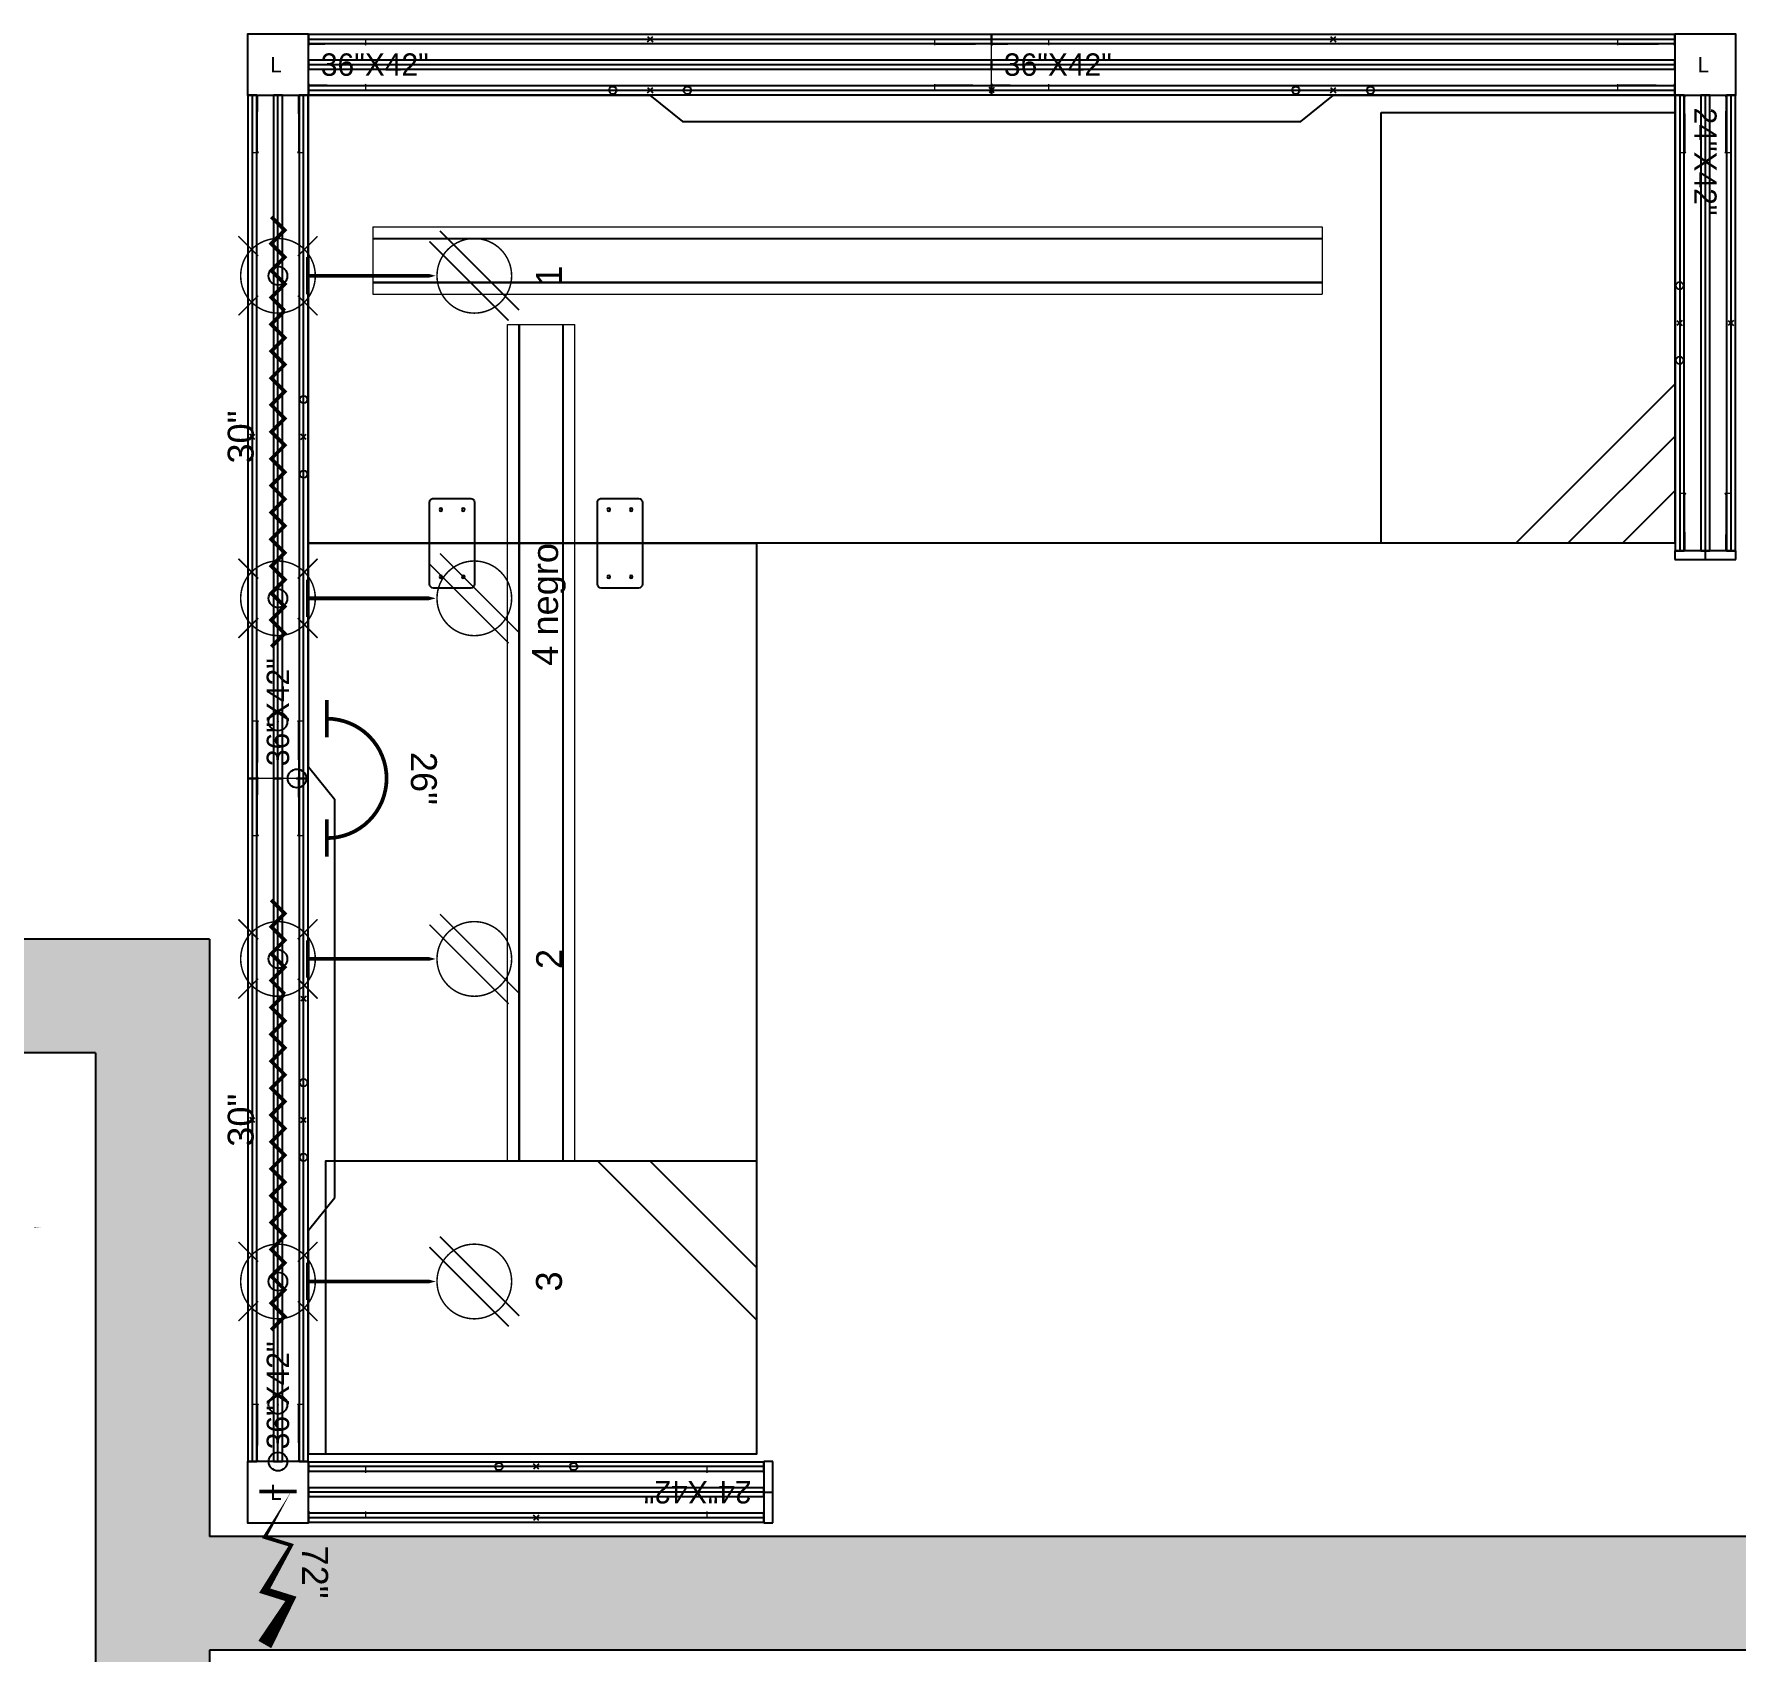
# Model space of a CAD drawing. Header units: inches. Extents: x 0 to 8116, y 4 to 1630.
# Drawn here: x 2889.9 to 2979.6, y 706.5 to 791.8 of the extents above; entities that cross this region are included whole.
import ezdxf
from ezdxf.enums import TextEntityAlignment as Align

# ---------------------------------------------------------------- set-up
doc = ezdxf.new("R2010")
doc.units = ezdxf.units.IN
doc.header["$MEASUREMENT"] = 0
doc.linetypes.add('HIDDEN', pattern=[0.375, 0.25, -0.125])
for name, color, linetype in [('0-BACKGROUND', 7, 'Continuous'), ('CM4800', 7, 'Continuous'), ('DD2D', 7, 'Continuous'), ('DD2D_Geometry', 7, 'Continuous'), ('ELECTRI', 7, 'Continuous'), ('ENFASIS NEW', 7, 'Continuous'), ('QU4TRO', 7, 'Continuous'), ('S7000', 7, 'Continuous'), ('TEXT HARNESS', 7, 'Continuous')]:
    doc.layers.add(name, color=color, linetype=linetype)
doc.layers.add('ADOOR', color=2, linetype='Continuous', lineweight=9)
doc.styles.add('ARCH-STYLE', font='arial.ttf')
doc.styles.add('ARIAL', font='arial.ttf')
doc.styles.get("Standard").update_dxf_attribs({"font": 'stylu.ttf'})
doc.styles.add('TECHNIC', font='te______.pfb')
doc.dimstyles.new('LEAD-96', dxfattribs={"dimscale": 96, "dimtxt": 0.09375, "dimasz": 0.09375, "dimexe": 0.0625, "dimexo": 0.0625, "dimgap": 0.09375, "dimtad": 1, "dimdec": 6, "dimzin": 1, "dimdsep": 46, "dimlunit": 4, "dimtxsty": 'Standard', "dimblk1": 'OPEN90', "dimblk2": 'OPEN90', "dimsah": 1, "dimcen": 0.089844, "dimdle": 0.0625, "dimadec": 0, "dimazin": 0, "dimtfac": 0.03125, "dimtdec": 6, "dimtofl": 0, "dimtmove": 2, "dimatfit": 3, "dimldrblk": 'OPEN90', "dimfxl": 1, "dimfrac": 2, "dimtolj": 1, "dimtzin": 0, "dimarcsym": 0})

msp = doc.modelspace()

# ---------------------------------------------------------------- texts
at = {"insert": (2889.877, 728.922), "char_height": 0.03469, "width": 0.41269, "attachment_point": 1}
msp.add_mtext('\\PT25112424TC6', dxfattribs=at)
at = {"layer": 'DD2D_Geometry'}
for p in [(2902.34, 789.759), (2977.616, 789.759), (2902.34, 714.483)]:
    msp.add_text('L', height=0.807, dxfattribs=at).set_placement(p)

# ---------------------------------------------------------------- blocks, each defined once
blk = doc.blocks.new('818072')
at = {"color": 1}
blk.add_lwpolyline([(0.04, 0.0177, 0, 0.005, 0), (0.1012, -0.0177, 0.005, 0.005, 0), (0.112, 0.0177, 0.005, 0.01, 0), (0.173, -0.0176, 0.01, 0.01, 0), (0.184, 0.0177, 0.01, 0.02, 0), (0.245, -0.0176, 0.02, 0.02, 0)], format="xyseb", dxfattribs=at)
at = {"color": 1, "const_width": 0.005}
blk.add_lwpolyline([(0.04, 0.025), (0.04, -0.025)], dxfattribs=at)
at = {"color": 1}
blk.add_circle((0, 0), 0.0125, dxfattribs=at)
blk.add_point((0, 0), dxfattribs=at)
at = {"layer": 'TEXT HARNESS', "color": 1, "style": 'ARIAL'}
blk.add_text('72"', height=0.03469, dxfattribs=at).set_placement((0.148, 0.05), align=Align.MIDDLE)
blk = doc.blocks.new('829030')
at = {"color": 1, "const_width": 0.002}
for points in [[(0.1385, 0.0265), (0.112, 0.053)], [(0.1915, 0.0265), (0.218, 0.053)], [(0.5705, 0.0265), (0.544, 0.053)], [(0.6235, 0.0265), (0.65, 0.053)], [(0.1385, -0.0265), (0.112, -0.053)], [(0.1915, -0.0265), (0.218, -0.053)], [(0.5705, -0.0265), (0.544, -0.053)], [(0.6235, -0.0265), (0.65, -0.053)]]:
    blk.add_lwpolyline(points, dxfattribs=at)
for points in [[(0.165, -0.05, -1), (0.165, 0.05, -1)], [(0.597, -0.05, 1), (0.597, 0.05, 1)]]:
    blk.add_lwpolyline(points, format="xyb", close=True, dxfattribs=at)
at = {"color": 1}
for points in [[(0.1, 0.009, 0.005, 0.005, 0), (0.118, -0.009, 0.005, 0.005, 0), (0.136, 0.009, 0.005, 0.005, 0), (0.154, -0.009, 0.005, 0.005, 0), (0.172, 0.009, 0.005, 0.005, 0), (0.19, -0.009, 0.005, 0.005, 0), (0.208, 0.009, 0.005, 0.005, 0), (0.226, -0.009, 0.005, 0.005, 0), (0.244, 0.009, 0.005, 0.005, 0), (0.262, -0.009, 0.005, 0.005, 0), (0.28, 0.009, 0.005, 0.005, 0), (0.298, -0.009, 0.005, 0.005, 0), (0.316, 0.009, 0.005, 0.005, 0), (0.334, -0.009, 0.005, 0.005, 0), (0.352, 0.009, 0.005, 0.005, 0), (0.37, -0.009, 0.005, 0.005, 0), (0.388, 0.009, 0.005, 0.005, 0), (0.406, -0.009, 0.005, 0.005, 0), (0.424, 0.009, 0.005, 0.005, 0), (0.442, -0.009, 0.005, 0.005, 0), (0.46, 0.009, 0.005, 0.005, 0), (0.478, -0.009, 0.005, 0.005, 0), (0.496, 0.009, 0.005, 0.005, 0), (0.514, -0.009, 0.005, 0.005, 0), (0.532, 0.009, 0.005, 0.005, 0), (0.55, -0.009, 0, 0, 0)], [(0.676, 0.009, 0.005, 0.005, 0), (0.658, -0.009, 0.005, 0.005, 0), (0.64, 0.009, 0.005, 0.005, 0), (0.622, -0.009, 0.005, 0.005, 0), (0.604, 0.009, 0.005, 0.005, 0), (0.586, -0.009, 0.005, 0.005, 0), (0.568, 0.009, 0.005, 0.005, 0), (0.55, -0.009, 0, 0, 0)]]:
    blk.add_lwpolyline(points, format="xyseb", dxfattribs=at)
blk.add_circle((0, 0), 0.0125, dxfattribs=at)
blk.add_point((0, 0), dxfattribs=at)
at = {"layer": 'TEXT HARNESS', "color": 1, "style": 'ARIAL'}
blk.add_text('30"', height=0.03469, dxfattribs=at).set_placement((0.381, 0.05), align=Align.MIDDLE)
blk = doc.blocks.new('8065E1C')
at = {"color": 1, "const_width": 0.005}
blk.add_lwpolyline([(0.025, -0.04), (-0.025, -0.04)], dxfattribs=at)
at = {"color": 1}
for points in [[(0, -0.04, 0.005, 0.005, 0), (0, -0.165, 0.025, 0, 0), (0, -0.2114, 0, 0, 0)], [(-0.0601, -0.309, 0.002, 0.002, 0), (0.046, -0.2029, 0.002, 0.002, 0)], [(-0.046, -0.3231, 0.002, 0.002, 0), (0.0601, -0.217, 0.002, 0.002, 0)]]:
    blk.add_lwpolyline(points, format="xyseb", dxfattribs=at)
at = {"color": 1, "const_width": 0.002}
blk.add_lwpolyline([(-0.05, -0.263, -1), (0.05, -0.263, -1)], format="xyb", close=True, dxfattribs=at)
at = {"color": 1}
blk.add_circle((0, 0), 0.0125, dxfattribs=at)
blk.add_point((0, 0), dxfattribs=at)
at = {"layer": 'TEXT HARNESS', "color": 1, "style": 'ARIAL'}
blk.add_text('1', height=0.0347, dxfattribs=at).set_placement((0, -0.363), align=Align.MIDDLE)
blk = doc.blocks.new('8065E4C')
at = {"color": 1, "const_width": 0.005}
blk.add_lwpolyline([(0.025, -0.04), (-0.025, -0.04)], dxfattribs=at)
at = {"color": 1}
for points in [[(0, -0.04, 0.005, 0.005, 0), (0, -0.165, 0.025, 0, 0), (0, -0.2114, 0, 0, 0)], [(-0.0601, -0.309, 0.002, 0.002, 0), (0.046, -0.2029, 0.002, 0.002, 0)], [(-0.046, -0.3231, 0.002, 0.002, 0), (0.0601, -0.217, 0.002, 0.002, 0)]]:
    blk.add_lwpolyline(points, format="xyseb", dxfattribs=at)
at = {"color": 1, "const_width": 0.002}
blk.add_lwpolyline([(-0.05, -0.263, -1), (0.05, -0.263, -1)], format="xyb", close=True, dxfattribs=at)
at = {"color": 1}
blk.add_circle((0, 0), 0.0125, dxfattribs=at)
blk.add_point((0, 0), dxfattribs=at)
at = {"layer": 'TEXT HARNESS', "color": 1, "style": 'ARIAL'}
blk.add_text('4 negro', height=0.03469, dxfattribs=at).set_placement((-0.0081, -0.363), align=Align.MIDDLE)
blk = doc.blocks.new('8065E2C')
at = {"color": 1, "const_width": 0.005}
blk.add_lwpolyline([(0.025, -0.04), (-0.025, -0.04)], dxfattribs=at)
at = {"color": 1}
for points in [[(0, -0.04, 0.005, 0.005, 0), (0, -0.165, 0.025, 0, 0), (0, -0.2114, 0, 0, 0)], [(-0.0601, -0.309, 0.002, 0.002, 0), (0.046, -0.2029, 0.002, 0.002, 0)], [(-0.046, -0.3231, 0.002, 0.002, 0), (0.0601, -0.217, 0.002, 0.002, 0)]]:
    blk.add_lwpolyline(points, format="xyseb", dxfattribs=at)
at = {"color": 1, "const_width": 0.002}
blk.add_lwpolyline([(-0.05, -0.263, -1), (0.05, -0.263, -1)], format="xyb", close=True, dxfattribs=at)
at = {"color": 1}
blk.add_circle((0, 0), 0.0125, dxfattribs=at)
blk.add_point((0, 0), dxfattribs=at)
blk.add_point((0, 0), dxfattribs=at)
at = {"layer": 'TEXT HARNESS', "color": 1, "style": 'ARIAL'}
blk.add_text('2', height=0.0347, dxfattribs=at).set_placement((0, -0.363), align=Align.MIDDLE)
blk = doc.blocks.new('8065E3C')
at = {"color": 1, "const_width": 0.005}
blk.add_lwpolyline([(0.025, -0.04), (-0.025, -0.04)], dxfattribs=at)
at = {"color": 1}
for points in [[(0, -0.04, 0.005, 0.005, 0), (0, -0.165, 0.025, 0, 0), (0, -0.2114, 0, 0, 0)], [(-0.0601, -0.309, 0.002, 0.002, 0), (0.046, -0.2029, 0.002, 0.002, 0)], [(-0.046, -0.3231, 0.002, 0.002, 0), (0.0601, -0.217, 0.002, 0.002, 0)]]:
    blk.add_lwpolyline(points, format="xyseb", dxfattribs=at)
at = {"color": 1, "const_width": 0.002}
blk.add_lwpolyline([(-0.05, -0.263, -1), (0.05, -0.263, -1)], format="xyb", close=True, dxfattribs=at)
at = {"color": 1}
blk.add_circle((0, 0), 0.0125, dxfattribs=at)
blk.add_point((0, 0), dxfattribs=at)
at = {"layer": 'TEXT HARNESS', "color": 1, "style": 'ARIAL'}
blk.add_text('3', height=0.0347, dxfattribs=at).set_placement((0, -0.363), align=Align.MIDDLE)
blk = doc.blocks.new('817726')
at = {"color": 3, "const_width": 0.005}
blk.add_lwpolyline([(0.08, 0.04, 1), (-0.08, 0.04)], format="xyb", dxfattribs=at)
for points in [[(-0.055, 0.04), (-0.105, 0.04)], [(0.055, 0.04), (0.105, 0.04)]]:
    blk.add_lwpolyline(points, dxfattribs=at)
at = {"color": 3}
blk.add_circle((0, 0), 0.0125, dxfattribs=at)
blk.add_point((0, 0), dxfattribs=at)
at = {"layer": 'TEXT HARNESS', "color": 3, "style": 'ARIAL'}
blk.add_text('26"', height=0.03469, dxfattribs=at).set_placement((0, 0.17), align=Align.MIDDLE)
blk = doc.blocks.new('DD40102472AB')
at = {"color": 1}
for p, q in [((0.0035, -0.0035), (-0.0035, 0.0035)), ((0.0035, 0.0035), (-0.0035, -0.0035))]:
    blk.add_line(p, q, dxfattribs=at)
blk.add_lwpolyline([(-0.4142, -0.0417), (0.4142, -0.0417), (0.458, -0.0067), (0.915, -0.0067), (0.915, -0.6067), (-0.915, -0.6067), (-0.915, -0.0067), (-0.458, -0.0067)], close=True)
blk.add_point((0, 0))
blk.add_point((0, 0))
blk.add_point((0, 0), dxfattribs=at)
blk = doc.blocks.new('DD40102448AB')
at = {"color": 1}
for p, q in [((0.0035, -0.0035), (-0.0035, 0.0035)), ((0.0035, 0.0035), (-0.0035, -0.0035))]:
    blk.add_line(p, q, dxfattribs=at)
blk.add_lwpolyline([(-0.2662, -0.0417), (0.2662, -0.0417), (0.31, -0.0067), (0.61, -0.0067), (0.61, -0.6067), (-0.61, -0.6067), (-0.61, -0.0067), (-0.31, -0.0067)], close=True)
blk.add_point((0, 0))
blk.add_point((0, 0))
blk.add_point((0, 0), dxfattribs=at)
blk = doc.blocks.new('S7012')
for p, q in [((0.18, -0.577), (0.393, -0.364)), ((0.25, -0.577), (0.393, -0.434)), ((0.323, -0.577), (0.393, -0.507))]:
    blk.add_line(p, q)
blk.add_lwpolyline([(0, 0), (0.393, 0), (0.393, -0.577), (0, -0.577)], close=True)
blk = doc.blocks.new('S7023')
for p, q in [((0.18, -0.577), (0.393, -0.364)), ((0.25, -0.577), (0.393, -0.434))]:
    blk.add_line(p, q)
blk.add_lwpolyline([(0, 0), (0.393, 0), (0.393, -0.577), (0, -0.577)], close=True)
blk = doc.blocks.new('D3223S')
for p, q in [((0.055, 0), (-0.055, 0)), ((-0.06, -0.005), (-0.06, -0.055)), ((0.06, -0.055), (0.06, -0.005)), ((-0.055, -0.06), (0.055, -0.06))]:
    blk.add_line(p, q)
for centre in [(-0.045, -0.015), (0.045, -0.015), (-0.045, -0.045), (0.045, -0.045)]:
    blk.add_circle(centre, 0.00195)
for centre, start, end in [((-0.055, -0.005), 90, 180), ((0.055, -0.005), 0, 90), ((-0.055, -0.055), 180, 270), ((0.055, -0.055), 270, 0)]:
    blk.add_arc(centre, 0.005, start, end)
blk = doc.blocks.new('A$C18FD438F')
at = {"color": 0, "linetype": 'Continuous', "lineweight": 0}
for p, q in [((-0.9335, 0.1842), (-0.9335, 0.1988)), ((-0.9335, 0.1988), (0.3385, 0.1988)), ((-0.9335, 0.1825), (-0.9335, 0.1842)), ((-0.9335, 0.1838), (0.3385, 0.1838)), ((-0.9335, 0.1825), (0.3385, 0.1825)), ((-0.9335, 0.1821), (-0.9335, 0.1825)), ((0.3385, 0.1842), (0.3385, 0.1988)), ((0.3385, 0.1825), (0.3385, 0.1842)), ((0.3385, 0.1821), (0.3385, 0.1825)), ((-0.9335, 0.1254), (-0.9335, 0.1821)), ((0.3385, 0.1254), (0.3385, 0.1821)), ((-0.9335, 0.125), (-0.9335, 0.1254)), ((-0.9335, 0.1234), (-0.9335, 0.125)), ((-0.9335, 0.125), (0.3385, 0.125)), ((-0.9335, 0.1238), (0.3385, 0.1238)), ((-0.9335, 0.1088), (-0.9335, 0.1234)), ((0.3385, 0.125), (0.3385, 0.1254)), ((0.3385, 0.1234), (0.3385, 0.125)), ((0.3385, 0.1088), (0.3385, 0.1234)), ((-0.9335, 0.1088), (0.3385, 0.1088))]:
    blk.add_line(p, q, dxfattribs=at)
blk = doc.blocks.new('DD330154S')
blk.add_blockref('A$C18FD438F', (0.9335, -0.1538))
blk = doc.blocks.new('DD330148S')
at = {"color": 0, "linetype": 'Continuous', "lineweight": 0}
for p, q in [((0, 0.0304), (0, 0.045)), ((0, 0.045), (1.12, 0.045)), ((0, 0.0288), (0, 0.0304)), ((0, 0.03), (1.12, 0.03)), ((0, 0.0288), (1.12, 0.0288)), ((0, 0.0284), (0, 0.0288)), ((0, -0.0284), (0, 0.0284)), ((1.12, 0.0304), (1.12, 0.045)), ((1.12, 0.0288), (1.12, 0.0304)), ((1.12, 0.0284), (1.12, 0.0288)), ((1.12, -0.0284), (1.12, 0.0284)), ((0, -0.0288), (0, -0.0284)), ((0, -0.0304), (0, -0.0288)), ((0, -0.0288), (1.12, -0.0288)), ((0, -0.03), (1.12, -0.03)), ((0, -0.045), (0, -0.0304)), ((0, -0.045), (1.12, -0.045)), ((1.12, -0.0288), (1.12, -0.0284)), ((1.12, -0.0304), (1.12, -0.0288)), ((1.12, -0.045), (1.12, -0.0304))]:
    blk.add_line(p, q, dxfattribs=at)
blk = doc.blocks.new('DD101024422D')
at = {"color": 1, "linetype": 'Continuous', "lineweight": 0}
for p, q in [((0, -0.0255), (0, 0.0255)), ((0.0017, 0.0275), (0.0218, 0.0275)), ((0.002, 0.0275), (0.0215, 0.0275)), ((0.0747, 0.0275), (0.0215, 0.0275)), ((0.0747, 0.0275), (0.075, 0.0275)), ((0.0765, 0.026), (0.0765, 0.0343)), ((0.5335, 0.0343), (0.0765, 0.0343)), ((0.5335, 0.0343), (0.5335, 0.026)), ((0.5353, 0.0275), (0.535, 0.0275)), ((0.5353, 0.0275), (0.5885, 0.0275)), ((0.6083, 0.0275), (0.5882, 0.0275)), ((0.608, 0.0275), (0.5885, 0.0275)), ((0.61, -0.0255), (0.61, 0.0255)), ((0.025, -0.0275), (0.002, -0.0275)), ((0.025, -0.0275), (0.0747, -0.0275)), ((0.0747, -0.0275), (0.075, -0.0275)), ((0.0765, -0.0343), (0.0765, -0.026)), ((0.5335, -0.0343), (0.0765, -0.0343)), ((0.5335, -0.026), (0.5335, -0.0343)), ((0.5353, -0.0275), (0.535, -0.0275)), ((0.585, -0.0275), (0.5353, -0.0275)), ((0.585, -0.0275), (0.608, -0.0275))]:
    blk.add_line(p, q, dxfattribs=at)
at = {"color": 1}
for p, q in [((0.3015, 0.0379), (0.3085, 0.0308)), ((0.3015, 0.0308), (0.3085, 0.0379)), ((0.3015, -0.0379), (0.3085, -0.0308)), ((0.3015, -0.0308), (0.3085, -0.0379))]:
    blk.add_line(p, q, dxfattribs=at)
for centre in [(0.255, -0.0343), (0.355, -0.0343)]:
    blk.add_circle(centre, 0.005, dxfattribs=at)
at = {"color": 1, "linetype": 'Continuous', "lineweight": 0}
for centre, radius, start, end in [((0.002, 0.0255), 0.00203, 90, 180), ((0.075, 0.026), 0.00151, 10.021, 90), ((0.075, 0.026), 0.00151, 0, 10.021), ((0.535, 0.026), 0.00151, 90, 169.979), ((0.535, 0.026), 0.00151, 169.979, 180), ((0.535, 0.026), 0.00151, 169.979, 180), ((0.608, 0.0255), 0.00203, 0, 90), ((0.002, -0.0255), 0.00203, 180, 270), ((0.075, -0.026), 0.00151, 270, 349.979), ((0.075, -0.026), 0.00151, 349.979, 0), ((0.535, -0.026), 0.00151, 180, 190.021), ((0.535, -0.026), 0.00151, 180, 190.021), ((0.535, -0.026), 0.00151, 190.021, 270), ((0.608, -0.0255), 0.00203, 270, 0)]:
    blk.add_arc(centre, radius, start, end, dxfattribs=at)
at = {"color": 1}
for p in [(0.305, 0.0343), (0.305, -0.0343)]:
    blk.add_point(p, dxfattribs=at)
at = {"insert": (0.0165, 0.0151), "char_height": 0.03, "attachment_point": 1}
blk.add_mtext_dynamic_manual_height_columns('24"X42"', width=75.494015, gutter_width=12.5, heights=[0], dxfattribs=at)
blk = doc.blocks.new('SPACE_DD10102442')
blk.add_blockref('DD101024422D', (0, 0))
blk = doc.blocks.new('DD101036422D')
at = {"color": 1, "linetype": 'Continuous', "lineweight": 0}
for p, q in [((0, -0.0255), (0, 0.0255)), ((0.0017, 0.0275), (0.0218, 0.0275)), ((0.002, 0.0275), (0.0215, 0.0275)), ((0.0747, 0.0275), (0.0215, 0.0275)), ((0.0747, 0.0275), (0.075, 0.0275)), ((0.0765, 0.026), (0.0765, 0.0343)), ((0.8385, 0.0343), (0.0765, 0.0343)), ((0.8385, 0.0343), (0.8385, 0.026)), ((0.8403, 0.0275), (0.84, 0.0275)), ((0.8403, 0.0275), (0.8935, 0.0275)), ((0.9133, 0.0275), (0.8932, 0.0275)), ((0.913, 0.0275), (0.8935, 0.0275)), ((0.915, -0.0255), (0.915, 0.0255)), ((0.025, -0.0275), (0.002, -0.0275)), ((0.025, -0.0275), (0.0747, -0.0275)), ((0.0747, -0.0275), (0.075, -0.0275)), ((0.0765, -0.0343), (0.0765, -0.026)), ((0.8385, -0.0343), (0.0765, -0.0343)), ((0.8385, -0.026), (0.8385, -0.0343)), ((0.8403, -0.0275), (0.84, -0.0275)), ((0.89, -0.0275), (0.8403, -0.0275)), ((0.89, -0.0275), (0.913, -0.0275))]:
    blk.add_line(p, q, dxfattribs=at)
at = {"color": 1}
for p, q in [((0.454, 0.0379), (0.461, 0.0308)), ((0.454, 0.0308), (0.461, 0.0379)), ((0.454, -0.0379), (0.461, -0.0308)), ((0.454, -0.0308), (0.461, -0.0379))]:
    blk.add_line(p, q, dxfattribs=at)
for centre in [(0.4075, -0.0343), (0.5075, -0.0343)]:
    blk.add_circle(centre, 0.005, dxfattribs=at)
at = {"color": 1, "linetype": 'Continuous', "lineweight": 0}
for centre, radius, start, end in [((0.002, 0.0255), 0.00203, 90, 180), ((0.075, 0.026), 0.00151, 10.021, 90), ((0.075, 0.026), 0.00151, 0, 10.021), ((0.84, 0.026), 0.00151, 90, 169.979), ((0.84, 0.026), 0.00151, 169.979, 180), ((0.84, 0.026), 0.00151, 169.979, 180), ((0.913, 0.0255), 0.00203, 0, 90), ((0.002, -0.0255), 0.00203, 180, 270), ((0.075, -0.026), 0.00151, 270, 349.979), ((0.075, -0.026), 0.00151, 349.979, 0), ((0.84, -0.026), 0.00151, 180, 190.021), ((0.84, -0.026), 0.00151, 180, 190.021), ((0.84, -0.026), 0.00151, 190.021, 270), ((0.913, -0.0255), 0.00203, 270, 0)]:
    blk.add_arc(centre, radius, start, end, dxfattribs=at)
at = {"color": 1}
for p in [(0.4575, 0.0343), (0.4575, -0.0343)]:
    blk.add_point(p, dxfattribs=at)
at = {"insert": (0.0165, 0.0151), "char_height": 0.03, "attachment_point": 1}
blk.add_mtext_dynamic_manual_height_columns('36"X42"', width=75.494015, gutter_width=12.5, heights=[0], dxfattribs=at)
blk = doc.blocks.new('SPACE_DD10103642')
blk.add_blockref('DD101036422D', (0, 0))
blk = doc.blocks.new('DD3021422D')
for p, q in [((0, 0.041), (0, -0.041)), ((0.012, 0.041), (0, 0.041)), ((0.012, -0.041), (0.012, 0.041)), ((0, -0.041), (0.012, -0.041))]:
    blk.add_line(p, q)
blk = doc.blocks.new('SPACE_DD302142')
blk.add_blockref('DD3021422D', (0, 0))
blk = doc.blocks.new('Urinal2')
at = {"linetype": 'Continuous'}
for p, q in [((-9, 0), (9, 0)), ((-9, 0), (-9, -8)), ((9, 0), (9, -8)), ((-6, -4, 22), (-7, -8, 22)), ((6, -4, 22), (-6, -4, 22)), ((7, -8, 22), (6, -4, 22)), ((-6.5625, -6.25), (-0.9923, -9.433)), ((0.9923, -9.433), (6.5625, -6.25)), ((-7, -8, 22), (-9, -8, 22)), ((-6.8906, -7.5625), (-1.7364, -10.5077)), ((1.7365, -10.5077), (6.8906, -7.5625)), ((9, -8, 22), (7, -8, 22))]:
    blk.add_line(p, q, dxfattribs=at)
blk.add_circle((0, -7), 1, dxfattribs=at)
for centre, radius, start, end in [((0, -7.6965), 2, 240.255, 299.745), ((0, -7.4688), 3.5, 240.2552, 299.7448)]:
    blk.add_arc(centre, radius, start, end, dxfattribs=at)
blk = doc.blocks.new('45DR')
at = {"layer": 'ADOOR'}
blk.add_lwpolyline([(0, 1), (0, 0), (0.0234, 0), (0.0234, 1)], close=True, dxfattribs=at)
blk.add_arc((0, 0), 1, 0, 90, dxfattribs=at)
blk = doc.blocks.new('A$C3A9A5EAB')
for points in [[(17.502, 22.85, -0.385991), (16.507, 21.947), (1.488, 21.947, -0.414214), (0.488, 22.947), (0, 27.947, -0.414214), (1, 28.947), (17, 28.947, -0.414214), (18, 27.947), (17.503, 22.85)], [(3.345, 21.947), (3.345, 18.13, 0.123752), (2.021, 15.103, 0.178198), (4.378, 2.634, 0.26243), (9, 0, 0.26243), (13.624, 2.63, 0.178198), (15.991, 15.097, 0.124653), (14.656, 18.145), (14.656, 21.947)], [(13.472, 17.372, -0.172358), (13.248, 18.002), (13.248, 19.314), (4.752, 19.314), (4.752, 17.989, -0.171638), (4.53, 17.36)], [(3.409, 14.87, 0.178198), (5.586, 3.357, 0.178198)]]:
    blk.add_lwpolyline(points, format="xyb")
for centre, radius, start, end in [((8.706, 13.984), 5.37, 141.0431, 170.4981), ((9.306, 13.983), 5.37, 9.4543, 39.1172), ((-2.128, 12.08), 16.961, 329.0385, 9.4543), ((9.025, 5.416), 4.008, 210.9139, 269.64651), ((8.979, 5.416), 4.008, 270.30585, 329.0385)]:
    blk.add_arc(centre, radius, start, end)
blk = doc.blocks.new('DOOR45')
blk.add_lwpolyline([(0, 0), (1.41, -1.41), (26.83, 24), (25.42, 25.42)], close=True)
blk.add_arc((0, 0), 36, 0, 41.8153)
blk = doc.blocks.new('_OPEN90')
at = {"color": 0, "linetype": 'ByBlock'}
for p, q in [((-0.5, 0.5), (0, 0)), ((0, 0), (-1, 0)), ((0, 0), (-0.5, -0.5))]:
    blk.add_line(p, q, dxfattribs=at)
blk = doc.blocks.new('CM4830NA36SQ')
blk.add_circle((0.45, 0.45), 0.45)
blk = doc.blocks.new('520block')
at = {"layer": '0-BACKGROUND'}
for points in [[(111.52, 1393.498), (580.653, 1393.498), (580.653, 1132.802), (586.653, 1132.802), (586.653, 1393.498), (670.653, 1393.498), (670.653, 1204.496), (670.653, 1201.496), (676.653, 1201.496), (676.653, 1204.496), (676.653, 1393.498), (806.653, 1393.498), (806.653, 1204.496), (806.427, 1204.496), (806.427, 1201.496), (812.653, 1201.496), (812.653, 1204.496), (812.653, 1393.498), (1168, 1393.498), (1192, 1393.498), (1192, 1382.998), (1198, 1382.998), (1198, 1384.498), (1201, 1384.498), (1201, 1399), (83.861, 1399), (83.861, 1233.59), (96.177, 1233.59), (96.177, 1379.568), (111.52, 1379.568)], [(310.362, 1288.682), (310.362, 1310.026), (308.121, 1310.026), (308.121, 1378.451), (311.188, 1378.451), (311.188, 1393.498), (291.476, 1393.498), (291.476, 1378.451), (295.639, 1378.451), (295.639, 1310.026), (291.772, 1310.026), (291.772, 1297.084), (143.175, 1297.084), (143.175, 1291.084), (144.772, 1291.084), (144.772, 1288.682)], [(408.177, 1162.121), (360.177, 1162.121), (360.177, 1295.16), (360.177, 1393.498), (354.177, 1393.498), (354.177, 1301.16), (310.362, 1301.16), (310.362, 1295.16), (354.177, 1295.16), (354.177, 1125.571), (354.256, 1125.492), (354.177, 1125.413), (354.177, 1066.121), (360.177, 1066.121), (360.177, 1156.121), (402.177, 1156.121), (402.177, 1066.121), (167.002, 1066.121), (167.002, 1060.121), (408.177, 1060.121)], [(479.5, 1363.498), (479.5, 1372.498), (473.5, 1372.498), (473.5, 1369.498), (360.177, 1369.498), (360.177, 1363.498)], [(956, 1372.498), (950, 1372.498), (950, 1207.496), (929.177, 1207.496), (929.177, 1204.496), (929.177, 1201.496), (959.581, 1201.496), (959.581, 1207.496), (956, 1207.496)], [(98.629, 1297.084), (96.177, 1297.084), (96.177, 1291.084), (98.629, 1291.084)], [(167.045, 1288.682), (157.197, 1288.682), (157.197, 1222.376), (161.002, 1222.376), (161.002, 1220.825), (167.045, 1220.825)], [(14, 0), (14, 6), (7.5, 6), (7.5, 11.986), (6.5, 11.986), (6.5, 29.986), (7.5, 29.986), (7.62, 254.998), (6.5, 254.998), (6.5, 272.998), (7.63, 272.998), (7.738, 473.998), (6.5, 473.998), (6.5, 491.998), (7.747, 491.998), (7.79, 692.998), (6.5, 692.998), (6.5, 710.998), (7.79, 710.998), (7.79, 911.998), (6.5, 911.998), (6.5, 929.998), (7.79, 929.998), (7.79, 947.18), (116.759, 947.18), (116.759, 959.751), (110.759, 959.751), (110.759, 953.154), (7.79, 953.154), (7.79, 1130.998), (6.5, 1130.998), (6.5, 1148.998), (7.79, 1148.998), (7.79, 1223.787), (110.803, 1223.787), (110.8, 1220.074), (116.797, 1220.074), (116.808, 1233.59), (96.177, 1233.59), (0, 1233.59), (0, 0)], [(1192, 1207.496), (1004.127, 1207.496), (1004.127, 1201.496), (1186, 1201.496), (1186, 1199.248), (1204, 1199.248), (1204, 1202.248), (1192, 1202.248)], [(354.177, 1189.824), (167.002, 1189.824), (167.002, 1191.855), (161.002, 1191.855), (161.002, 1143.436), (162.183, 1142.255), (167.002, 1142.255), (167.002, 1143.436), (167.002, 1147.701), (203.496, 1147.701), (203.496, 1153.701), (167.002, 1153.701), (167.002, 1183.824), (199.321, 1183.824), (261.995, 1183.824), (354.177, 1183.824)], [(293.063, 1155.835), (293.063, 1183.824), (261.995, 1183.824), (221.002, 1183.824), (221.002, 1161.835), (203.496, 1161.835), (203.496, 1147.701), (203.496, 1098.677), (209.496, 1098.677), (209.496, 1155.835)], [(1192, 1151.998), (1174, 1151.998), (1174, 1127.998), (1192, 1127.998)], [(98.759, 1139.998), (24.5, 1139.998), (24.5, 1135.998), (98.759, 1135.998)], [(1192, 1083.748), (1204, 1083.748), (1204, 1086.748), (1186, 1086.748), (1186, 1074.645), (1007.063, 1074.645), (1007.063, 1068.645), (1010.063, 1068.645), (1192, 1068.645)], [(210.78, 1003.631), (214.394, 1004.455), (211.873, 1007.174)], [(208.75, 1005.82), (218.533, 995.271), (211.206, 998.287)], [(216.503, 997.46), (220.118, 998.284), (217.597, 1001.002)], [(219.993, 942.693), (219.996, 936.693), (1186, 936.693), (1186, 932.998), (1192, 932.998), (1192, 942.693)], [(312.263, 936.693), (291.346, 936.693), (291.346, 921.558), (304.263, 921.558), (304.263, 600.866), (292.776, 600.866), (292.776, 593.624), (241.22, 593.624), (241.22, 601.278), (226.193, 601.278), (226.174, 632.897), (220.174, 632.893), (220.204, 582.898), (312.263, 582.898)], [(101.229, 856.74), (95.229, 856.74), (95.229, 710.998), (101.229, 710.998)], [(1178, 809.998), (1204, 809.998), (1204, 812.998), (1170.33, 812.998), (1170.33, 797.741), (1002.78, 797.741), (1002.78, 791.741), (1178, 791.741)], [(933.856, 694.804), (933.856, 709.192), (937.178, 701.998)], [(940.5, 694.804), (940.5, 709.192), (937.178, 701.998)], [(933.856, 706.207), (930.646, 708.06), (930.646, 704.353)], [(933.856, 694.804), (940.5, 694.804), (937.178, 701.998)], [(933.856, 697.79), (930.646, 699.643), (930.646, 695.936)], [(702.663, 557.398), (590.663, 557.398), (590.663, 588.898), (449.355, 588.898), (449.355, 582.898), (584.663, 582.898), (584.663, 487.528), (580.943, 487.528), (580.943, 481.528), (584.663, 481.528), (584.663, 450.983), (590.578, 450.983), (590.663, 451.068), (590.663, 481.528), (661.882, 481.528), (661.882, 456.983), (653.996, 456.983), (653.996, 450.983), (667.882, 450.983), (667.882, 481.528), (707, 481.528), (707, 487.528), (702.663, 487.528), (702.663, 497.19), (696.663, 497.19), (696.663, 487.528), (590.663, 487.528), (590.663, 551.398), (696.663, 551.398), (696.663, 541.736), (702.663, 541.736)], [(1192, 494.998), (1174, 494.998), (1174, 470.998), (1192, 470.998)], [(234.187, 487.528), (209.044, 487.528), (209.044, 441.595), (199.682, 441.595), (199.682, 435.595), (215.044, 435.595), (215.044, 481.528), (234.187, 481.528)], [(264.187, 487.528), (264.187, 481.528), (394.624, 481.528), (394.624, 254.998), (400.624, 254.998), (400.624, 316.166), (406.867, 316.166), (406.867, 322.166), (400.624, 322.166), (400.624, 481.528), (473.5, 481.528), (473.5, 487.528)], [(491.851, 487.528), (491.5, 487.528), (491.5, 481.528), (491.851, 481.528)], [(725, 487.528), (725, 481.528), (867.436, 481.528), (867.436, 331.554), (873.436, 331.554), (873.436, 385.321), (958.974, 385.321), (958.974, 391.321), (873.436, 391.321), (873.436, 414.946), (873.436, 481.528), (934.5, 481.528), (934.5, 487.528)], [(1174, 487.528), (964.5, 487.528), (964.5, 481.528), (1008.203, 481.528), (1008.203, 391.321), (1003.52, 391.321), (1003.52, 385.321), (1008.203, 385.321), (1008.203, 338.794), (1184, 338.794), (1184, 371.998), (1204, 371.998), (1204, 374.998), (1178, 374.998), (1178, 344.794), (1014.203, 344.794), (1014.203, 481.528), (1174, 481.528)], [(1204, 484.498), (1192, 484.498), (1192, 481.498), (1204, 481.498)], [(482.13, 272.998), (488.13, 272.998), (488.13, 473.998), (482.13, 473.998)], [(530.297, 466.18), (544.685, 466.18), (537.491, 469.502)], [(535.136, 462.97), (533.282, 466.18), (531.429, 462.97)], [(541.699, 466.18), (543.553, 462.97), (539.846, 462.97)], [(7.733, 464.426), (7.729, 458.426), (35.603, 458.426), (35.603, 440.525), (41.603, 440.525), (41.603, 458.421), (45.683, 458.421), (45.683, 464.426)], [(151.172, 421.925), (153.026, 425.135), (149.319, 425.135)], [(159.589, 421.925), (161.443, 425.135), (157.736, 425.135)], [(148.187, 421.925), (162.575, 421.925), (155.381, 418.603)], [(41.603, 359.377), (41.603, 377.278), (35.603, 377.278), (35.603, 365.377), (7.68, 365.377), (7.676, 359.377)], [(451.413, 322.166), (451.413, 316.166), (482.13, 316.166), (482.13, 322.166)], [(945.291, 279.642), (947.145, 282.853), (943.438, 282.853)], [(953.709, 279.642), (955.562, 282.853), (951.855, 282.853)], [(942.306, 279.642), (942.306, 272.998), (949.5, 276.32)], [(942.306, 279.642), (956.694, 279.642), (949.5, 276.32)], [(942.306, 272.998), (956.694, 272.998), (949.5, 276.32)], [(593.107, 199.378), (488.13, 199.378), (488.13, 254.998), (482.13, 254.998), (482.13, 193.378), (587.107, 193.378), (587.107, 11.986), (597.75, 11.986), (597.75, 0), (598.421, 0), (600.75, 0), (600.75, 17.986), (593.107, 17.986)], [(475.486, 218.751), (475.486, 233.139), (478.808, 225.945)], [(482.13, 218.751), (482.13, 233.139), (478.808, 225.945)], [(475.486, 230.153), (472.276, 232.007), (472.276, 228.3)], [(478.808, 225.945), (475.486, 218.751), (482.13, 218.751)], [(475.486, 221.736), (472.276, 223.59), (472.276, 219.883)], [(1192, 201.748), (1204, 201.748), (1204, 204.748), (1186, 204.748), (1186, 199.378), (1011.397, 199.378), (1011.397, 196.378), (1011.397, 193.378), (1192, 193.378)], [(140.979, 199.378), (134.979, 199.378), (134.979, 196.378), (134.979, 26), (130.75, 26), (130.75, 0), (132.151, 0), (133.75, 0), (133.75, 20), (140.979, 20)], [(418.312, 199.378), (412.312, 199.378), (412.312, 196.378), (412.312, 11.986), (422.625, 11.986), (422.625, 0), (423.57, 0), (425.625, 0), (425.625, 17.986), (418.312, 17.986)]]:
    blk.add_hatch(color=256, dxfattribs=at).paths.add_polyline_path(points)
h = blk.add_hatch(color=256, dxfattribs=at)
h.paths.add_polyline_path([(473.5, 1372.498), (491.5, 1372.498), (491.5, 1393.498), (473.5, 1393.498)])
h.paths.add_polyline_path([(725, 1393.498), (707, 1393.498), (707, 1372.498), (725, 1372.498)])
h.paths.add_polyline_path([(958.5, 1393.498), (940.5, 1393.498), (940.5, 1372.498), (958.5, 1372.498)])
h.paths.add_polyline_path([(1168, 1372.498), (1192, 1372.498), (1192, 1393.498), (1168, 1393.498)])
h = blk.add_hatch(color=256, dxfattribs=at)
h.paths.add_polyline_path([(110.759, 1003.681), (116.759, 1003.681), (116.759, 1130.998), (110.759, 1130.998)])
h.paths.add_polyline_path([(110.759, 1148.998), (116.759, 1148.998), (116.759, 1173.999), (116.773, 1191.104), (110.774, 1191.104)])
h = blk.add_hatch(color=256, dxfattribs=at)
h.paths.add_polyline_path([(701, 1154.998), (701, 1124.998), (731, 1124.998), (731, 1154.998)])
h.paths.add_polyline_path([(964.5, 1124.998), (964.5, 1154.998), (934.5, 1154.998), (934.5, 1124.998)])
h.paths.add_polyline_path([(473.5, 1148.998), (473.5, 1130.998), (491.5, 1130.998), (491.5, 1148.998)])
h = blk.add_hatch(color=256, dxfattribs=at)
h.paths.add_polyline_path([(116.759, 1148.998), (98.759, 1148.998), (98.759, 1130.998), (116.759, 1130.998)])
h.paths.add_polyline_path([(6.5, 1130.998), (24.5, 1130.998), (24.5, 1148.998), (6.5, 1148.998)])
h = blk.add_hatch(color=256, dxfattribs=at)
h.paths.add_polyline_path([(203.496, 1101.839), (203.496, 1107.839), (167.002, 1107.839), (167.002, 1101.839)])
h.paths.add_polyline_path([(161.002, 1098.677), (167.002, 1098.677), (167.002, 1113.285), (161.002, 1113.285)])
h = blk.add_hatch(color=256, dxfattribs=at)
h.paths.add_polyline_path([(232.514, 958.999), (229.581, 956.279), (237.194, 948.166), (237.194, 942.693), (241.194, 942.693), (241.194, 949.749)])
h.paths.add_polyline_path([(161.002, 1029.359), (168.807, 1021.425), (171.548, 1023.967), (167.002, 1028.811), (167.002, 1069.707), (161.002, 1069.707)])
h = blk.add_hatch(color=256, dxfattribs=at)
h.paths.add_polyline_path([(100.251, 947.18), (94.251, 947.18), (94.251, 929.998), (100.251, 929.998)])
h.paths.add_polyline_path([(101.229, 911.998), (95.229, 911.998), (95.229, 897.841), (101.229, 897.841)])
h.paths.add_polyline_path([(83.229, 921.334), (24.5, 921.334), (24.5, 917.334), (83.229, 917.334)])
h = blk.add_hatch(color=256, dxfattribs=at)
h.paths.add_polyline_path([(220.15, 674.519), (226.15, 674.523), (226.15, 753.652), (220.15, 753.648)])
h.paths.add_polyline_path([(240.396, 720.265), (226.15, 720.265), (226.15, 699.658), (304.263, 699.658), (304.263, 720.678), (292.364, 720.678), (292.364, 707.077), (240.396, 707.077)])
h.paths.add_polyline_path([(220.08, 794.45), (226.08, 794.453), (226.042, 858.395), (220.042, 858.392)])
h.paths.add_polyline_path([(304.263, 808.04), (304.263, 816.04), (226.067, 816.04), (226.072, 808.04)])
h.paths.add_polyline_path([(240.779, 921.558), (240.779, 936.693), (219.996, 936.693), (220.018, 900.158), (226.018, 900.161), (226.005, 921.558)])
h = blk.add_hatch(color=256, dxfattribs=at)
h.paths.add_polyline_path([(558.763, 936.693), (552.763, 936.693), (552.763, 707.898), (613.434, 707.898), (613.434, 713.898), (558.763, 713.898)])
h.paths.add_polyline_path([(668.662, 707.898), (668.662, 936.693), (662.662, 936.693), (662.662, 713.898), (657.98, 713.898), (657.98, 707.898)])
h = blk.add_hatch(color=256, dxfattribs=at)
h.paths.add_polyline_path([(803.023, 791.741), (809.023, 791.741), (809.023, 936.693), (803.023, 936.693)])
h.paths.add_polyline_path([(950.987, 911.998), (942.674, 911.998), (942.674, 791.741), (958.234, 791.741), (958.234, 797.741), (950.987, 797.741)])
h.paths.add_polyline_path([(942.674, 936.693), (942.674, 929.998), (950.987, 929.998), (950.987, 936.693)])
h = blk.add_hatch(color=256, dxfattribs=at)
h.paths.add_polyline_path([(940.5, 710.998), (940.5, 692.998), (958.5, 692.998), (958.5, 710.998)])
h.paths.add_polyline_path([(958.5, 929.998), (940.5, 929.998), (940.5, 911.998), (958.5, 911.998)])
h.paths.add_polyline_path([(1174, 908.998), (1192, 908.998), (1192, 932.998), (1174, 932.998)])
h.paths.add_polyline_path([(1192, 713.998), (1174, 713.998), (1174, 689.998), (1192, 689.998)])
h.paths.add_polyline_path([(725, 710.998), (707, 710.998), (707, 692.998), (725, 692.998)])
h.paths.add_polyline_path([(725, 929.998), (707, 929.998), (707, 911.998), (725, 911.998)])
h.paths.add_polyline_path([(491.5, 929.998), (473.5, 929.998), (473.5, 911.998), (491.5, 911.998)])
h.paths.add_polyline_path([(491.5, 692.998), (491.5, 710.998), (473.5, 710.998), (473.5, 692.998)])
h = blk.add_hatch(color=256, dxfattribs=at)
h.paths.add_polyline_path([(83.229, 929.998), (83.229, 911.998), (101.229, 911.998), (101.229, 929.998)])
h.paths.add_polyline_path([(6.5, 929.998), (6.5, 911.998), (24.5, 911.998), (24.5, 929.998)])
h = blk.add_hatch(color=256, dxfattribs=at)
h.paths.add_polyline_path([(95.229, 805.624), (95.229, 814.201), (7.79, 814.201), (7.79, 805.624)])
h.paths.add_polyline_path([(24.5, 704.998), (24.5, 698.998), (83.229, 698.998), (83.229, 704.998)])
h = blk.add_hatch(color=256, dxfattribs=at)
h.paths.add_polyline_path([(24.5, 473.998), (24.5, 491.998), (6.5, 491.998), (6.5, 473.998)])
h.paths.add_polyline_path([(24.5, 692.998), (24.5, 710.998), (6.5, 710.998), (6.5, 692.998)])
h.paths.add_polyline_path([(101.229, 710.998), (83.229, 710.998), (83.229, 692.998), (101.229, 692.998)])
h = blk.add_hatch(color=256, dxfattribs=at)
h.paths.add_polyline_path([(354.263, 704.898), (354.263, 675.756), (360.263, 675.756), (360.263, 710.898), (312.263, 710.898), (312.263, 704.898)])
h.paths.add_polyline_path([(360.263, 582.898), (360.263, 612.509), (354.263, 612.509), (354.263, 588.898), (312.263, 588.898), (312.263, 582.898)])
h = blk.add_hatch(color=256, dxfattribs=at)
h.paths.add_polyline_path([(937.178, 701.998), (940.5, 709.192), (933.856, 709.192)])
h.paths.add_polyline_path([(933.856, 694.804), (940.5, 694.804), (937.178, 701.998)])
h = blk.add_hatch(color=256, dxfattribs=at)
h.paths.add_polyline_path([(101.229, 692.998), (95.229, 692.998), (95.229, 602.776), (82.509, 602.776), (82.509, 600.473), (14.803, 600.473), (14.803, 602.776), (7.771, 602.776), (7.767, 585.117), (95.229, 585.117), (95.229, 464.421), (90.229, 464.421), (90.229, 458.421), (94.229, 458.421), (94.229, 435.595), (110.591, 435.595), (110.591, 441.595), (101.229, 441.595)])
h.paths.add_polyline_path([(82.509, 589.117), (14.803, 589.117), (14.803, 596.473), (82.509, 596.473)], flags=16)
h = blk.add_hatch(color=256, dxfattribs=at)
h.paths.add_polyline_path([(473.5, 491.998), (473.5, 473.998), (491.5, 473.998), (491.5, 491.998)])
h.paths.add_polyline_path([(264.187, 496.528), (234.187, 496.528), (234.187, 466.528), (264.187, 466.528)])
h = blk.add_hatch(color=256, dxfattribs=at)
h.paths.add_polyline_path([(964.5, 496.528), (934.5, 496.528), (934.5, 466.528), (964.5, 466.528)])
h.paths.add_polyline_path([(725, 491.998), (707, 491.998), (707, 473.998), (725, 473.998)])
h.paths.add_polyline_path([(707, 272.998), (707, 254.998), (725, 254.998), (725, 272.998)])
h = blk.add_hatch(color=256, dxfattribs=at)
h.paths.add_polyline_path([(949.5, 276.32), (956.694, 272.998), (956.694, 279.642)])
h.paths.add_polyline_path([(942.306, 279.642), (942.306, 272.998), (949.5, 276.32)])
h = blk.add_hatch(color=256, dxfattribs=at)
h.paths.add_polyline_path([(958.5, 254.998), (958.5, 272.998), (940.5, 272.998), (940.5, 254.998)])
h.paths.add_polyline_path([(1192, 275.998), (1174, 275.998), (1174, 251.998), (1192, 251.998)])
h = blk.add_hatch(color=256, dxfattribs=at)
h.paths.add_polyline_path([(6.5, 29.986), (6.5, 11.986), (24.5, 11.986), (24.5, 29.986)])
h.paths.add_polyline_path([(6.5, 254.998), (24.5, 254.998), (24.5, 272.998), (6.5, 272.998)])
h = blk.add_hatch(color=256, dxfattribs=at)
h.paths.add_polyline_path([(470.5, 29.986), (470.5, 11.986), (494.5, 11.986), (494.5, 29.986)])
h.paths.add_polyline_path([(261, 11.986), (261, 29.986), (237, 29.986), (237, 11.986)])
h.paths.add_polyline_path([(258, 254.998), (258, 272.998), (240, 272.998), (240, 254.998)])
h.paths.add_polyline_path([(473.5, 272.998), (473.5, 254.998), (491.5, 254.998), (491.5, 272.998)])
h = blk.add_hatch(color=256, dxfattribs=at)
h.paths.add_polyline_path([(482.13, 233.139), (475.486, 233.139), (478.808, 225.945)])
h.paths.add_polyline_path([(478.808, 225.945), (475.486, 218.751), (482.13, 218.751)])
h = blk.add_hatch(color=256, dxfattribs=at)
h.paths.add_polyline_path([(250.5, 11.986), (247.5, 11.986), (247.5, 0), (248.718, 0), (250.5, 0)])
h.paths.add_polyline_path([(279.066, 199.378), (273.066, 199.378), (273.066, 196.378), (273.066, 26), (261, 26), (261, 20), (279.066, 20)])
h = blk.add_hatch(color=256, dxfattribs=at)
h.paths.add_polyline_path([(717.5, 11.986), (714.5, 11.986), (714.5, 0), (714.989, 0), (717.5, 0)])
h.paths.add_polyline_path([(728, 29.986), (704, 29.986), (704, 11.986), (728, 11.986)])
h.paths.add_polyline_path([(706.536, 199.378), (700.536, 199.378), (700.536, 196.378), (700.536, 11.986), (704, 11.986), (704, 29.986), (706.536, 29.986)])
h = blk.add_hatch(color=256, dxfattribs=at)
h.paths.add_polyline_path([(834.25, 6), (831.25, 6), (831.25, 0), (831.556, 0), (834.25, 0)])
h.paths.add_polyline_path([(836.468, 199.378), (830.468, 199.378), (830.468, 196.378), (830.468, 6), (836.468, 6)])
h = blk.add_hatch(color=256, dxfattribs=at)
h.paths.add_polyline_path([(961.5, 29.986), (937.5, 29.986), (937.5, 11.986), (961.5, 11.986)])
h.paths.add_polyline_path([(951, 11.986), (948, 11.986), (948, 0), (951, 0)])
h.paths.add_polyline_path([(952.624, 199.378), (946.624, 199.378), (946.624, 196.378), (946.624, 29.986), (952.624, 29.986)])
h = blk.add_hatch(color=256, dxfattribs=at)
h.paths.add_polyline_path([(1168, 36.01), (1168, 11.986), (1174, 11.986), (1174, 30.01), (1192, 30.01), (1192, 36.01)])
h.paths.add_polyline_path([(1174, 30.01), (1174, 11.986), (1192, 11.986), (1192, 30.01)], flags=17)
h.paths.add_polyline_path([(1192, 22.498), (1192, 11.986), (1181.5, 11.986), (1181.5, 0), (1187.636, 0), (1187.636, 7), (1197, 7), (1197, 15.619), (1204, 15.619), (1204, 22.498)])
for p, q in [((83.861, 1233.59), (83.861, 1399)), ((83.861, 1399), (1201, 1399)), ((1201, 1399), (1201, 1384.498)), ((580.653, 1393.498), (111.52, 1393.498)), ((111.52, 1379.568), (111.52, 1393.498)), ((185.792, 1347.084), (185.792, 1393.498)), ((196.792, 1347.084), (196.792, 1393.498)), ((217.446, 1370.828), (203.974, 1393.498)), ((224.446, 1370.828), (210.974, 1393.498)), ((218.792, 1380.343), (218.792, 1393.498)), ((229.792, 1361.832), (229.792, 1393.498)), ((240.792, 1347.084), (240.792, 1393.498)), ((251.792, 1347.084), (251.792, 1393.498)), ((291.476, 1393.498), (291.476, 1378.451)), ((291.476, 1393.498), (360.177, 1393.498)), ((311.188, 1378.451), (311.188, 1393.498)), ((354.177, 1393.498), (354.177, 1301.16)), ((360.177, 1393.498), (360.177, 1295.16)), ((580.653, 1393.498), (580.653, 1132.802)), ((670.653, 1393.498), (586.653, 1393.498)), ((586.653, 1393.498), (586.653, 1132.802)), ((670.653, 1393.498), (670.653, 1204.496)), ((806.653, 1393.498), (676.653, 1393.498)), ((676.653, 1393.498), (676.653, 1204.496)), ((806.653, 1393.498), (806.653, 1204.496)), ((1168, 1393.498), (812.653, 1393.498)), ((812.653, 1393.498), (812.653, 1204.496)), ((207.792, 1347.084), (207.792, 1387.074)), ((1198, 1384.498), (1204, 1384.498)), ((1198, 1381.498), (1198, 1384.498)), ((1204, 1381.498), (1204, 1384.498)), ((1198, 1382.998), (1192, 1382.998)), ((1198, 1323.748), (1198, 1381.498)), ((1198, 1381.498), (1204, 1381.498)), ((1201, 1381.498), (1201, 1323.748)), ((1204, 1381.498), (1204, 22.498)), ((96.177, 1379.568), (111.52, 1379.568)), ((96.177, 1233.59), (96.177, 1379.568)), ((291.476, 1378.451), (295.639, 1378.451)), ((295.639, 1378.451), (295.639, 1310.026)), ((308.121, 1378.451), (311.188, 1378.451)), ((308.121, 1310.026), (308.121, 1378.451)), ((473.5, 1369.498), (473.5, 1372.498)), ((479.5, 1363.498), (479.5, 1372.498)), ((950, 1372.498), (950, 1207.496)), ((956, 1372.498), (956, 1207.496)), ((215.029, 1369.392), (217.446, 1370.828)), ((222.029, 1369.392), (224.446, 1370.828)), ((218.299, 1369.392), (215.029, 1369.392)), ((218.299, 1369.392), (221.57, 1369.392)), ((218.792, 1347.084), (218.792, 1369.392)), ((221.57, 1369.392), (219.153, 1367.955)), ((225.299, 1369.392), (222.029, 1369.392)), ((225.299, 1369.392), (228.57, 1369.392)), ((228.57, 1369.392), (226.153, 1367.955)), ((473.5, 1369.498), (360.177, 1369.498)), ((231.556, 1347.084), (219.153, 1367.955)), ((238.556, 1347.084), (226.153, 1367.955)), ((479.5, 1363.498), (360.177, 1363.498)), ((1204, 1354.301), (1204, 1351.301)), ((229.792, 1347.084), (229.792, 1350.052)), ((253.792, 1347.084), (183.792, 1347.084)), ((183.792, 1341.084), (183.792, 1347.084)), ((253.792, 1341.084), (253.792, 1347.084)), ((253.792, 1341.084), (183.792, 1341.084)), ((185.792, 1297.084), (185.792, 1341.084)), ((196.792, 1297.084), (196.792, 1341.084)), ((207.792, 1297.084), (207.792, 1341.084)), ((218.792, 1297.084), (218.792, 1341.084)), ((229.792, 1297.084), (229.792, 1341.084)), ((240.792, 1297.084), (240.792, 1341.084)), ((251.792, 1297.084), (251.792, 1341.084)), ((1198, 1323.748), (1204, 1323.748)), ((1198, 1323.748), (1198, 1320.748)), ((1198, 1320.748), (1204, 1320.748)), ((1198, 1262.998), (1198, 1320.748)), ((1201, 1320.748), (1201, 1262.998)), ((291.772, 1310.026), (291.772, 1297.084)), ((295.639, 1310.026), (291.772, 1310.026)), ((310.362, 1310.026), (308.121, 1310.026)), ((310.362, 1288.682), (310.362, 1310.026)), ((1204, 1308.551), (1204, 1305.551)), ((1035.435, 1305.456), (1063.685, 1305.456)), ((354.177, 1301.16), (310.362, 1301.16)), ((98.629, 1297.084), (96.177, 1297.084)), ((98.629, 1297.084), (98.629, 1291.084)), ((143.175, 1291.084), (143.175, 1297.084)), ((291.772, 1297.084), (143.175, 1297.084)), ((354.177, 1295.16), (310.362, 1295.16)), ((354.177, 1295.16), (354.177, 1066.121)), ((360.177, 1295.16), (360.177, 1162.121)), ((98.629, 1291.084), (96.177, 1291.084)), ((144.772, 1291.084), (143.175, 1291.084)), ((144.772, 1288.682), (144.772, 1291.084)), ((310.362, 1288.682), (144.772, 1288.682)), ((157.197, 1222.376), (157.197, 1288.682)), ((167.045, 1288.682), (167.045, 1220.825)), ((1198, 1262.998), (1204, 1262.998)), ((1198, 1262.998), (1198, 1259.998)), ((1198, 1262.801), (1198, 1259.801)), ((1204, 1262.801), (1204, 1259.801)), ((1198, 1259.998), (1204, 1259.998)), ((1198, 1202.248), (1198, 1259.998)), ((1201, 1259.998), (1201, 1202.248)), ((257.766, 1254.54), (257.756, 1189.824)), ((261.764, 1254.54), (257.766, 1254.54)), ((261.764, 1252.54), (261.764, 1254.54)), ((261.764, 1254.54), (261.764, 1189.817)), ((261.764, 1254.54), (261.764, 1189.824)), ((293.058, 1254.54), (291.063, 1254.54)), ((291.063, 1254.54), (291.063, 1189.817)), ((293.057, 1254.54), (293.07, 1189.824)), ((293.058, 1252.54), (293.058, 1254.54)), ((321.932, 1252.54), (321.932, 1254.54)), ((321.932, 1254.54), (323.927, 1254.54)), ((324.76, 1254.54), (321.932, 1254.54)), ((324.76, 1252.54), (324.76, 1254.54)), ((354.177, 1254.54), (353.752, 1254.54)), ((353.752, 1254.54), (353.752, 1252.54)), ((234.749, 1252.817), (257.756, 1252.817)), ((234.749, 1252.817), (234.749, 1189.824)), ((324.76, 1252.54), (321.932, 1252.54)), ((322.357, 1252.54), (322.357, 1189.824)), ((324.357, 1189.824), (324.357, 1252.54)), ((354.177, 1252.54), (353.752, 1252.54)), ((354.177, 1252.54), (354.177, 1189.824)), ((586.653, 1242.493), (586.653, 1147.648)), ((0, 1233.59), (0, 0)), ((0, 1233.59), (96.177, 1233.59)), ((96.177, 1233.59), (116.808, 1233.59)), ((116.808, 1233.59), (116.797, 1220.074)), ((7.79, 1223.787), (7.79, 1148.998)), ((110.803, 1223.787), (7.79, 1223.787)), ((110.8, 1220.074), (110.803, 1223.787)), ((161.002, 1222.376), (157.197, 1222.376)), ((161.002, 1220.825), (161.002, 1222.376)), ((167.045, 1220.825), (161.002, 1220.825)), ((116.803, 1220.074), (110.803, 1220.074)), ((1204, 1215.551), (1204, 1212.551)), ((929.177, 1204.496), (929.177, 1207.496)), ((929.177, 1207.496), (950, 1207.496)), ((956, 1207.496), (959.581, 1207.496)), ((959.581, 1207.496), (959.581, 1201.496)), ((1004.127, 1207.496), (1192, 1207.496)), ((1004.127, 1207.496), (1004.127, 1201.496)), ((1192, 1202.248), (1192, 1207.496)), ((619.797, 1204.496), (589.653, 1204.496)), ((623.023, 1204.496), (622.797, 1204.496)), ((724.03, 1204.496), (727.315, 1204.496)), ((803.427, 1204.496), (727.03, 1204.496)), ((806.653, 1204.496), (806.427, 1204.496)), ((813.489, 1204.496), (812.653, 1204.496)), ((878.515, 1204.496), (815.653, 1204.496)), ((929.177, 1204.496), (926.177, 1204.496)), ((619.797, 1202.996), (589.653, 1202.996)), ((724.03, 1202.996), (727.315, 1202.996)), ((803.427, 1202.996), (727.03, 1202.996)), ((849.325, 1202.996), (815.653, 1202.996)), ((878.515, 1202.899), (852.325, 1202.899)), ((1192, 1202.248), (1204, 1202.248)), ((619.797, 1201.496), (589.653, 1201.496)), ((676.653, 1201.496), (667.537, 1201.496)), ((724.03, 1201.496), (727.315, 1201.496)), ((803.427, 1201.496), (727.03, 1201.496)), ((812.54, 1201.496), (806.54, 1201.496)), ((878.515, 1201.496), (815.653, 1201.496)), ((929.177, 1201.496), (926.177, 1201.496)), ((929.177, 1201.496), (959.581, 1201.496)), ((1004.127, 1201.496), (1186, 1201.496)), ((1186, 1199.248), (1186, 1201.496)), ((1186, 1199.248), (1204, 1199.248)), ((1198, 1199.248), (1198, 1141.498)), ((1201, 1199.248), (1201, 1141.498)), ((1007.063, 1122.388), (1007.063, 1198.496)), ((1008.563, 1198.496), (1008.563, 1165.707)), ((1010.063, 1122.388), (1010.063, 1198.496)), ((110.759, 1191.104), (116.759, 1191.104)), ((110.759, 1148.998), (110.774, 1191.104)), ((116.773, 1191.104), (116.759, 1173.999)), ((161.002, 1191.855), (167.002, 1191.855)), ((161.002, 1142.255), (161.002, 1191.855)), ((167.002, 1189.824), (167.002, 1191.855)), ((167.002, 1189.824), (354.177, 1189.824)), ((167.002, 1153.701), (167.002, 1183.824)), ((167.002, 1183.824), (199.321, 1183.824)), ((199.321, 1183.824), (261.995, 1183.824)), ((221.002, 1161.835), (221.002, 1183.824)), ((261.995, 1183.824), (354.177, 1183.824)), ((293.063, 1183.824), (293.063, 1126.311)), ((322.883, 1126.311), (322.883, 1183.824)), ((322.883, 1126.311), (322.883, 1183.824)), ((324.883, 1183.824), (324.883, 1126.311)), ((116.759, 1173.999), (116.759, 1003.681)), ((1204, 1168.083), (1204, 1165.083)), ((1008.563, 1162.707), (1008.563, 1125.388)), ((221.002, 1161.835), (203.496, 1161.835)), ((203.496, 1161.835), (203.496, 1147.701)), ((360.177, 1162.121), (408.177, 1162.121)), ((408.177, 1162.121), (408.177, 1060.121)), ((360.177, 1156.121), (360.177, 1066.121)), ((360.177, 1156.121), (402.177, 1156.121)), ((402.177, 1156.121), (402.177, 1066.121)), ((209.496, 1155.835), (209.496, 1098.677)), ((293.063, 1155.835), (209.496, 1155.835)), ((285.755, 1133.243), (285.755, 1155.835)), ((292.052, 1155.835), (292.052, 1126.311)), ((203.496, 1153.701), (167.002, 1153.701)), ((203.496, 1147.701), (167.002, 1147.701)), ((167.002, 1142.255), (167.002, 1147.701)), ((203.496, 1147.701), (203.496, 1098.677)), ((167.002, 1114.466), (167.002, 1143.436)), ((161.002, 1142.255), (167.002, 1142.255)), ((1198, 1141.498), (1198, 1138.498)), ((1198, 1141.498), (1204, 1141.498)), ((98.759, 1139.998), (24.5, 1139.998)), ((1198, 1086.748), (1198, 1138.498)), ((1198, 1138.498), (1204, 1138.498)), ((1201, 1138.498), (1201, 1086.748)), ((98.759, 1135.998), (24.5, 1135.998)), ((436.741, 1135.802), (408.177, 1135.802)), ((470.5, 1135.802), (439.741, 1135.802)), ((529.797, 1135.802), (494.5, 1135.802)), ((533.023, 1135.802), (532.797, 1135.802)), ((436.741, 1134.302), (411.177, 1134.302)), ((470.5, 1134.302), (439.741, 1134.302)), ((529.797, 1134.302), (494.5, 1134.302)), ((209.496, 1133.243), (285.755, 1133.243)), ((436.741, 1132.802), (408.177, 1132.802)), ((470.5, 1132.802), (439.741, 1132.802)), ((529.797, 1132.802), (494.5, 1132.802)), ((580.653, 1132.802), (586.653, 1132.802)), ((7.79, 1130.998), (7.79, 953.154)), ((110.759, 1003.681), (110.759, 1130.998)), ((292.052, 1124.311), (292.052, 1126.311)), ((293.466, 1126.311), (292.052, 1126.311)), ((293.466, 1124.311), (293.466, 1126.311)), ((322.458, 1124.311), (322.458, 1126.311)), ((325.286, 1126.311), (322.458, 1126.311)), ((322.458, 1124.311), (322.458, 1126.311)), ((325.286, 1124.311), (325.286, 1126.311)), ((293.466, 1124.311), (292.052, 1124.311)), ((325.286, 1124.311), (322.458, 1124.311)), ((1204, 1122.114), (1204, 1119.114)), ((62.259, 1113.437), (56.259, 1113.437)), ((56.259, 1113.437), (56.259, 1043.437)), ((62.259, 1113.437), (62.259, 1043.437)), ((161.002, 1098.677), (161.002, 1113.285)), ((161.002, 1113.285), (167.002, 1113.285)), ((167.002, 1098.677), (167.002, 1113.285)), ((56.259, 1111.437), (7.79, 1111.437)), ((110.759, 1111.437), (62.259, 1111.437)), ((203.496, 1107.839), (167.002, 1107.839)), ((203.496, 1101.839), (167.002, 1101.839)), ((56.259, 1100.437), (7.79, 1100.437)), ((110.759, 1100.437), (62.259, 1100.437)), ((161.002, 1098.677), (167.002, 1098.677)), ((203.496, 1098.677), (209.496, 1098.677)), ((56.259, 1098.201), (35.388, 1085.798)), ((56.259, 1091.201), (35.388, 1078.799)), ((41.512, 1089.437), (7.79, 1089.437)), ((56.259, 1089.437), (53.291, 1089.437)), ((110.759, 1089.437), (62.259, 1089.437)), ((33.952, 1084.945), (33.952, 1088.215)), ((33.952, 1088.215), (35.388, 1085.798)), ((1186, 1086.748), (1186, 1074.645)), ((1186, 1086.748), (1204, 1086.748)), ((33.952, 1084.945), (33.952, 1081.674)), ((32.515, 1084.091), (7.79, 1069.399)), ((33.952, 1081.674), (32.515, 1084.091)), ((1192, 1083.748), (1192, 1068.645)), ((1192, 1083.748), (1204, 1083.748)), ((1198, 1031.998), (1198, 1083.748)), ((1201, 1083.748), (1201, 1031.998)), ((33.952, 1081.215), (35.388, 1078.799)), ((33.952, 1077.945), (33.952, 1081.215)), ((23.001, 1078.437), (7.79, 1078.437)), ((56.259, 1078.437), (33.952, 1078.437)), ((110.759, 1078.437), (62.259, 1078.437)), ((33.952, 1077.945), (33.952, 1074.675)), ((1007.063, 1074.645), (1007.063, 1077.645)), ((1010.063, 1074.645), (1010.063, 1077.645)), ((32.515, 1077.092), (7.79, 1062.399)), ((33.952, 1074.675), (32.515, 1077.092)), ((1007.063, 1074.645), (1007.063, 1068.645)), ((1186, 1074.645), (1007.063, 1074.645)), ((1204, 1074.645), (1204, 1068.645)), ((161.002, 1069.707), (167.002, 1069.707)), ((161.002, 1029.359), (161.002, 1069.707)), ((167.002, 1028.811), (167.002, 1069.707)), ((203.496, 1069.707), (203.496, 1066.121)), ((203.496, 1069.707), (209.496, 1069.707)), ((209.496, 1069.707), (209.496, 1066.121)), ((1007.063, 1068.645), (1007.063, 1065.645)), ((1007.063, 1068.645), (1192, 1068.645)), ((1010.063, 1068.645), (1010.063, 1065.645)), ((56.259, 1067.437), (16.269, 1067.437)), ((110.759, 1067.437), (62.259, 1067.437)), ((167.161, 1066.121), (402.177, 1066.121)), ((167.161, 1060.121), (408.177, 1060.121)), ((56.259, 1056.437), (7.79, 1056.437)), ((110.759, 1056.437), (62.259, 1056.437)), ((56.259, 1045.437), (7.79, 1045.437)), ((110.759, 1045.437), (62.259, 1045.437)), ((62.259, 1043.437), (56.259, 1043.437)), ((1198, 1031.998), (1198, 1028.998)), ((1198, 1031.998), (1204, 1031.998)), ((161.002, 1029.359), (168.807, 1021.425)), ((167.002, 1028.811), (171.548, 1023.967)), ((1198, 977.248), (1198, 1028.998)), ((1198, 1028.998), (1204, 1028.998)), ((1201, 1028.998), (1201, 977.248)), ((1204, 1028.161), (1204, 1025.161)), ((168.807, 1021.425), (171.548, 1023.967)), ((1007.063, 1020.901), (1007.063, 944.794)), ((1010.063, 1020.901), (1010.063, 944.794)), ((1008.563, 1017.901), (1008.563, 982.872)), ((208.75, 1005.82), (213.662, 990.753)), ((116.759, 1003.681), (110.759, 1003.681)), ((203.878, 1001.303), (218.533, 995.271)), ((1204, 986.177), (1204, 983.177)), ((1008.563, 979.872), (1008.563, 945.693)), ((1198, 977.248), (1198, 974.248)), ((1198, 977.248), (1204, 977.248)), ((1198, 974.248), (1204, 974.248)), ((1198, 974.248), (1198, 922.498)), ((1201, 974.248), (1201, 922.498)), ((116.759, 959.751), (110.759, 959.751)), ((110.759, 953.154), (110.759, 959.751)), ((116.759, 959.751), (116.759, 947.18)), ((229.389, 956.101), (232.514, 958.999)), ((232.514, 958.999), (241.194, 949.749)), ((229.581, 956.279), (237.194, 948.166)), ((7.79, 953.154), (110.759, 953.154)), ((241.194, 949.749), (241.194, 942.693)), ((237.194, 948.166), (237.194, 942.693)), ((7.79, 929.998), (7.79, 947.18)), ((7.79, 947.18), (83.229, 921.334)), ((116.759, 947.18), (7.79, 947.18)), ((24.5, 921.334), (94.251, 947.18)), ((94.251, 947.18), (94.251, 929.998)), ((100.251, 947.18), (107.181, 929.998)), ((100.251, 929.998), (107.181, 947.18)), ((100.251, 947.18), (100.251, 929.998)), ((107.181, 929.998), (107.181, 947.18)), ((220.018, 900.158), (219.993, 942.693)), ((219.993, 942.693), (1192, 942.693)), ((1192, 932.998), (1192, 942.693)), ((1204, 942.693), (1204, 936.693)), ((1204, 942.693), (1204, 936.693)), ((583.074, 911.528), (583.074, 937.508)), ((219.985, 936.693), (1186, 936.693)), ((240.779, 921.558), (240.779, 936.693)), ((291.346, 921.558), (291.346, 936.693)), ((312.263, 582.898), (312.263, 936.693)), ((552.763, 707.898), (552.763, 936.693)), ((558.763, 713.898), (558.763, 936.693)), ((662.662, 936.693), (662.662, 713.898)), ((668.662, 936.693), (668.662, 707.898)), ((803.023, 791.741), (803.023, 936.693)), ((809.023, 791.741), (809.023, 936.693)), ((942.674, 929.998), (942.674, 936.693)), ((950.987, 929.998), (950.987, 936.693)), ((1186, 932.998), (1186, 936.693)), ((226.018, 900.161), (225.997, 934.914)), ((620.516, 930.315), (612.842, 933.724)), ((624.997, 930.315), (632.671, 933.724)), ((559.539, 932.625), (559.539, 932.625)), ((559.539, 932.625), (581.414, 932.625)), ((559.539, 915.375), (559.539, 932.625)), ((564.414, 933.125), (564.414, 933.125)), ((564.414, 933.125), (564.414, 932.625)), ((570.414, 933.125), (564.414, 933.125)), ((570.414, 933.125), (570.414, 933.125)), ((570.414, 933.125), (576.414, 933.125)), ((581.414, 932.625), (570.414, 932.625)), ((570.414, 932.625), (570.414, 932.625)), ((576.414, 933.125), (576.414, 933.125)), ((576.414, 933.125), (576.414, 932.625)), ((581.414, 932.625), (581.414, 915.375)), ((101.229, 929.998), (107.181, 929.998)), ((621.431, 927.257), (612.842, 913.896)), ((624.082, 927.257), (632.671, 913.896)), ((1192, 922.498), (1204, 922.498)), ((83.229, 921.334), (24.5, 921.334)), ((225.997, 921.558), (240.779, 921.558)), ((291.346, 921.558), (304.263, 921.558)), ((304.263, 600.866), (304.263, 921.558)), ((1192, 919.498), (1204, 919.498)), ((1198, 867.748), (1198, 919.498)), ((1201, 919.498), (1201, 867.748)), ((83.229, 917.334), (24.5, 917.334)), ((581.414, 916.375), (559.539, 916.375)), ((581.414, 915.375), (559.539, 915.375)), ((7.79, 710.998), (7.79, 911.998)), ((95.229, 911.998), (95.229, 897.841)), ((101.229, 897.841), (101.229, 911.998)), ((942.674, 911.998), (942.674, 791.741)), ((950.987, 797.741), (950.987, 911.998)), ((583.074, 911.528), (558.449, 911.528)), ((662.662, 911.506), (575.797, 911.528)), ((582.388, 910.693), (558.763, 910.693)), ((85.149, 906.13), (16.699, 821.976)), ((16.699, 906.13), (85.149, 821.976)), ((228.122, 906.13), (296.572, 821.976)), ((296.572, 906.13), (228.122, 821.976)), ((220.018, 900.158), (226.018, 900.161)), ((101.229, 897.841), (95.229, 897.841)), ((1204, 882.476), (1204, 879.476)), ((1198, 867.748), (1198, 864.748)), ((1198, 867.748), (1204, 867.748)), ((1198, 864.748), (1204, 864.748)), ((1198, 864.748), (1198, 812.998)), ((1201, 864.748), (1201, 812.998)), ((220.042, 858.392), (226.042, 858.395)), ((220.08, 794.45), (220.042, 858.392)), ((226.08, 794.453), (226.042, 858.395)), ((95.229, 856.74), (95.229, 710.998)), ((101.229, 856.74), (95.229, 856.74)), ((101.229, 856.74), (101.229, 441.595)), ((1204, 825.259), (1204, 822.059)), ((1204, 825.259), (1204, 822.059)), ((1204, 825.259), (1204, 822.059)), ((226.067, 816.04), (304.263, 816.04)), ((95.229, 814.201), (7.79, 814.201)), ((1170.33, 812.998), (1204, 812.998)), ((1170.33, 812.998), (1170.33, 797.741)), ((1178, 809.998), (1204, 809.998)), ((1178, 809.998), (1178, 791.741)), ((1198, 758.248), (1198, 809.998)), ((1201, 809.998), (1201, 758.248)), ((226.067, 808.04), (304.263, 808.04)), ((95.229, 805.624), (7.79, 805.624)), ((85.149, 801.02), (16.699, 716.867)), ((228.122, 801.492), (296.572, 723.968)), ((296.572, 801.492), (228.122, 723.968)), ((958.234, 797.741), (950.987, 797.741)), ((958.234, 791.741), (958.234, 797.741)), ((1002.78, 797.741), (1002.78, 791.741)), ((1170.33, 797.741), (1002.78, 797.741)), ((220.08, 794.45), (226.08, 794.453)), ((894.931, 794.741), (812.023, 794.741)), ((849.471, 793.241), (812.023, 793.241)), ((891.931, 793.241), (852.471, 793.241)), ((803.023, 791.741), (803.023, 710.898)), ((803.023, 791.741), (809.023, 791.741)), ((806.023, 791.741), (806.023, 710.898)), ((894.931, 791.741), (809.023, 791.741)), ((958.234, 791.741), (942.674, 791.741)), ((1178, 791.741), (1002.78, 791.741)), ((804.523, 788.741), (804.523, 751.346)), ((1204, 767.453), (1204, 764.453)), ((1198, 758.248), (1198, 755.248)), ((1198, 758.248), (1204, 758.248)), ((1198, 755.248), (1198, 703.498)), ((1198, 755.248), (1204, 755.248)), ((1201, 755.248), (1201, 703.498)), ((220.15, 753.648), (226.15, 753.652)), ((220.15, 674.519), (220.15, 753.648)), ((226.15, 674.519), (226.15, 753.652)), ((804.523, 748.346), (804.523, 710.898)), ((1201, 736.4), (1201, 711.347)), ((1204, 736.4), (1204, 138.036)), ((226.15, 720.265), (240.396, 720.265)), ((240.396, 720.265), (240.396, 707.077)), ((292.364, 720.678), (304.263, 720.678)), ((292.364, 707.077), (292.364, 720.678)), ((613.434, 713.898), (558.763, 713.898)), ((613.434, 707.898), (613.434, 713.898)), ((657.98, 713.898), (657.98, 707.898)), ((662.662, 713.898), (657.98, 713.898)), ((312.263, 710.898), (361.133, 710.898)), ((360.263, 710.898), (360.263, 675.756)), ((470.5, 710.898), (364.133, 710.898)), ((704, 710.898), (671.662, 710.898)), ((758.279, 710.898), (728, 710.898)), ((1204, 711.347), (1204, 708.347)), ((387.989, 709.398), (364.133, 709.398)), ((415.817, 709.398), (390.989, 709.398)), ((443.644, 709.398), (418.817, 709.398)), ((470.5, 709.398), (446.644, 709.398)), ((704, 709.398), (671.662, 709.398)), ((755.279, 709.398), (728, 709.398)), ((940.5, 694.804), (933.856, 709.192)), ((933.856, 694.804), (940.5, 709.192)), ((470.5, 707.898), (364.133, 707.898)), ((613.434, 707.898), (552.763, 707.898)), ((668.662, 707.898), (657.98, 707.898)), ((704, 707.898), (671.662, 707.898)), ((758.279, 707.898), (728, 707.898)), ((240.396, 707.077), (292.364, 707.077)), ((83.229, 704.998), (24.5, 704.998)), ((312.263, 704.898), (354.263, 704.898)), ((354.263, 704.898), (354.263, 675.756)), ((1198, 703.498), (1198, 700.498)), ((1198, 703.498), (1204, 703.498)), ((1198, 648.748), (1198, 700.498)), ((1198, 700.498), (1204, 700.498)), ((1201, 700.498), (1201, 648.748)), ((226.15, 699.658), (304.263, 699.658)), ((83.229, 698.998), (24.5, 698.998)), ((7.79, 692.998), (7.747, 491.998)), ((95.229, 692.998), (95.229, 602.776)), ((85.149, 688.698), (16.699, 604.544)), ((228.122, 688.547), (296.572, 604.278)), ((296.572, 688.547), (228.122, 604.278)), ((360.263, 675.756), (354.263, 675.756)), ((220.15, 674.519), (226.15, 674.523)), ((1174, 658.954), (1174, 625.393)), ((1198, 657.905), (1198, 636.755)), ((1201, 653.535), (1201, 640.775)), ((1198, 645.748), (1198, 593.998)), ((1201, 645.748), (1201, 593.998)), ((220.174, 632.893), (226.174, 632.897)), ((220.204, 582.898), (220.174, 632.893)), ((226.193, 601.278), (226.174, 632.897)), ((354.263, 612.509), (354.263, 588.898)), ((354.263, 612.509), (360.263, 612.509)), ((360.263, 612.509), (360.263, 582.898)), ((14.803, 602.776), (7.771, 602.776)), ((14.803, 600.473), (14.803, 602.776)), ((82.509, 600.473), (82.509, 602.776)), ((82.509, 602.776), (95.229, 602.776)), ((226.189, 601.278), (241.22, 601.278)), ((241.22, 601.278), (241.22, 593.624)), ((292.776, 600.866), (304.263, 600.866)), ((292.776, 593.624), (292.776, 600.866)), ((1204, 601.241), (1204, 598.241)), ((82.509, 600.473), (14.803, 600.473)), ((14.803, 589.117), (14.803, 596.473)), ((82.509, 596.473), (14.803, 596.473)), ((82.509, 589.117), (82.509, 596.473)), ((241.22, 593.624), (292.776, 593.624)), ((1198, 590.998), (1198, 593.998)), ((1198, 593.998), (1204, 593.998)), ((1198, 539.248), (1198, 590.998)), ((1198, 590.998), (1204, 590.998)), ((1201, 590.998), (1201, 539.248)), ((82.509, 589.117), (14.803, 589.117)), ((354.263, 588.898), (312.263, 588.898)), ((360.263, 582.898), (360.263, 588.898)), ((449.355, 582.898), (449.355, 588.898)), ((590.663, 588.898), (449.355, 588.898)), ((590.663, 588.898), (590.663, 557.398)), ((95.229, 585.117), (7.79, 585.117)), ((82.509, 585.117), (95.229, 585.117)), ((95.229, 585.117), (95.229, 464.421)), ((360.263, 582.898), (220.204, 582.898)), ((584.663, 582.898), (449.355, 582.898)), ((584.663, 582.898), (584.663, 487.528)), ((702.663, 557.398), (590.663, 557.398)), ((702.663, 557.398), (702.663, 541.736)), ((1204, 553.241), (1204, 550.241)), ((590.663, 551.398), (590.663, 487.528)), ((696.663, 551.398), (590.663, 551.398)), ((696.663, 551.398), (696.663, 541.736)), ((702.663, 541.736), (696.663, 541.736)), ((1198, 539.248), (1204, 539.248)), ((1198, 539.248), (1198, 536.248)), ((1198, 536.248), (1204, 536.248)), ((1198, 536.248), (1198, 484.498)), ((1201, 536.248), (1201, 484.498)), ((1201, 517.4), (1201, 492.347)), ((1204, 503.741), (1204, 497.741)), ((1204, 503.741), (1204, 497.741)), ((1204, 503.741), (1204, 497.741)), ((696.663, 497.19), (696.663, 487.528)), ((696.663, 497.19), (702.663, 497.19)), ((702.663, 497.19), (702.663, 487.528)), ((234.187, 487.528), (209.044, 487.528)), ((209.044, 487.528), (209.044, 441.595)), ((473.5, 487.528), (264.187, 487.528)), ((491.851, 487.528), (491.5, 487.528)), ((491.851, 487.528), (491.851, 481.528)), ((584.663, 487.528), (580.943, 487.528)), ((580.943, 487.528), (580.943, 481.528)), ((696.663, 487.528), (590.663, 487.528)), ((707, 487.528), (702.663, 487.528)), ((934.5, 487.528), (725, 487.528)), ((1174, 487.528), (964.5, 487.528)), ((1192, 484.498), (1204, 484.498)), ((234.187, 481.528), (215.044, 481.528)), ((215.044, 481.528), (215.044, 435.595)), ((394.624, 481.528), (264.187, 481.528)), ((394.624, 254.998), (394.624, 481.528)), ((473.5, 481.528), (400.624, 481.528)), ((400.624, 481.528), (400.624, 322.166)), ((424.935, 456.363), (424.935, 481.528)), ((491.851, 481.528), (491.5, 481.528)), ((584.663, 481.528), (580.943, 481.528)), ((584.663, 450.983), (584.663, 481.528)), ((661.882, 481.528), (590.663, 481.528)), ((590.663, 481.528), (590.663, 450.983)), ((661.882, 481.528), (661.882, 456.983)), ((707, 481.528), (667.882, 481.528)), ((667.882, 481.528), (667.882, 450.983)), ((867.436, 481.528), (725, 481.528)), ((867.436, 331.554), (867.436, 481.528)), ((934.5, 481.528), (873.436, 481.528)), ((873.436, 481.528), (873.436, 391.321)), ((898.618, 481.528), (898.601, 415.632)), ((1008.203, 481.528), (964.5, 481.528)), ((1008.203, 391.321), (1008.203, 481.528)), ((1014.203, 344.794), (1014.203, 481.528)), ((1174, 481.528), (1014.203, 481.528)), ((1192, 481.498), (1204, 481.498)), ((1198, 429.748), (1198, 481.498)), ((1201, 481.498), (1201, 429.748)), ((446.928, 475.149), (439.254, 478.559)), ((451.408, 475.149), (459.082, 478.559)), ((406.276, 477.96), (406.276, 477.46)), ((406.276, 477.96), (406.276, 477.96)), ((412.276, 477.96), (406.276, 477.96)), ((412.276, 477.96), (418.276, 477.96)), ((412.276, 477.96), (412.276, 477.96)), ((418.276, 477.96), (418.276, 477.46)), ((418.276, 477.96), (418.276, 477.96)), ((401.401, 477.46), (423.276, 477.46)), ((401.401, 477.46), (401.401, 477.46)), ((401.401, 460.21), (401.401, 477.46)), ((412.276, 477.46), (412.276, 477.46)), ((423.276, 477.46), (412.276, 477.46)), ((423.276, 477.46), (423.276, 460.21)), ((7.738, 473.998), (7.63, 272.998)), ((482.13, 272.998), (482.13, 473.998)), ((488.13, 272.998), (488.13, 473.998)), ((530.297, 472.824), (544.685, 466.18)), ((530.297, 466.18), (544.685, 472.824)), ((447.842, 472.092), (439.254, 458.73)), ((450.493, 472.092), (459.082, 458.73)), ((879.815, 461.247), (876.405, 468.921)), ((882.872, 460.333), (896.234, 468.921)), ((45.683, 464.426), (7.733, 464.426)), ((45.683, 464.421), (45.683, 458.421)), ((90.229, 464.421), (90.229, 458.421)), ((95.229, 464.421), (90.229, 464.421)), ((423.276, 461.21), (401.401, 461.21)), ((423.276, 460.21), (401.401, 460.21)), ((35.603, 458.426), (7.733, 458.426)), ((35.603, 458.426), (35.603, 440.525)), ((45.683, 458.421), (41.603, 458.421)), ((41.603, 458.421), (41.603, 440.525)), ((90.229, 458.421), (94.229, 458.421)), ((94.229, 458.421), (94.229, 435.595)), ((653.996, 456.983), (661.882, 456.983)), ((653.996, 450.983), (653.996, 456.983)), ((882.872, 457.681), (896.234, 449.093)), ((424.935, 456.363), (400.31, 456.363)), ((482.13, 456.348), (424.935, 456.363)), ((879.815, 456.767), (876.405, 449.093)), ((424.249, 455.528), (400.624, 455.528)), ((590.663, 450.983), (584.663, 450.983)), ((667.882, 450.983), (653.996, 450.983)), ((661.653, 382.298), (661.653, 447.983)), ((663.153, 447.983), (663.153, 418.228)), ((664.653, 382.298), (664.653, 447.983)), ((110.591, 441.595), (101.229, 441.595)), ((110.591, 441.595), (110.591, 435.595)), ((199.682, 441.595), (199.682, 435.595)), ((209.044, 441.595), (199.682, 441.595)), ((1204, 441.241), (1204, 438.241)), ((35.603, 440.525), (41.603, 440.525)), ((110.591, 435.595), (94.229, 435.595)), ((215.044, 435.595), (199.682, 435.595)), ((212.044, 324.7), (212.044, 435.595)), ((215.044, 321.7), (215.044, 435.595)), ((213.544, 432.595), (213.544, 400.018)), ((1198, 426.748), (1198, 429.748)), ((1198, 429.748), (1204, 429.748)), ((1198, 426.748), (1204, 426.748)), ((1198, 426.748), (1198, 374.998)), ((1201, 426.748), (1201, 374.998)), ((148.187, 415.281), (162.575, 421.925)), ((148.187, 421.925), (162.575, 415.281)), ((898.601, 415.632), (873.436, 415.632)), ((898.601, 415.632), (898.601, 391.321)), ((663.153, 415.228), (663.153, 382.298)), ((899.436, 414.946), (899.436, 391.321)), ((877.504, 392.098), (877.504, 413.973)), ((877.504, 413.973), (894.754, 413.973)), ((877.504, 413.973), (877.504, 402.973)), ((893.754, 413.973), (893.754, 392.098)), ((894.754, 413.973), (894.754, 392.098)), ((877.004, 402.973), (877.004, 408.973)), ((877.004, 408.973), (877.004, 408.973)), ((877.004, 408.973), (877.504, 408.973)), ((877.004, 402.973), (877.004, 402.973)), ((877.004, 402.973), (877.004, 396.973)), ((877.504, 402.973), (877.504, 402.973)), ((213.544, 397.018), (213.544, 363.316)), ((877.004, 396.973), (877.004, 396.973)), ((877.004, 396.973), (877.504, 396.973)), ((894.754, 392.098), (877.504, 392.098)), ((877.504, 392.098), (877.504, 392.098)), ((894.754, 392.098), (894.754, 392.098)), ((873.436, 391.321), (958.974, 391.321)), ((958.974, 385.321), (958.974, 391.321)), ((1003.52, 391.321), (1008.203, 391.321)), ((1003.52, 391.321), (1003.52, 385.321)), ((873.436, 385.321), (873.436, 331.554)), ((873.436, 385.321), (958.974, 385.321)), ((1003.52, 385.321), (1008.203, 385.321)), ((1008.203, 338.794), (1008.203, 385.321)), ((1204, 383.241), (1204, 380.241)), ((35.603, 377.278), (35.603, 365.377)), ((35.603, 377.278), (41.603, 377.278)), ((41.603, 377.278), (41.603, 359.377)), ((1178, 374.998), (1204, 374.998)), ((1178, 374.998), (1178, 344.794)), ((1184, 371.998), (1204, 371.998)), ((1184, 371.998), (1184, 338.794)), ((1198, 320.248), (1198, 371.998)), ((1201, 371.998), (1201, 320.248)), ((35.603, 365.377), (7.733, 365.377)), ((213.544, 360.316), (213.544, 324.7)), ((41.603, 359.377), (7.733, 359.377)), ((1178, 344.794), (1014.203, 344.794)), ((1184, 338.794), (1008.203, 338.794)), ((1008.397, 247.122), (1008.397, 338.78)), ((1011.397, 250.122), (1011.397, 338.78)), ((1009.897, 335.78), (1009.897, 312.122)), ((663.153, 334.554), (867.436, 334.554)), ((697.584, 333.054), (664.653, 333.054)), ((700.584, 333.054), (733.514, 333.054)), ((769.444, 333.054), (736.514, 333.054)), ((772.444, 333.054), (805.375, 333.054)), ((841.305, 333.054), (808.375, 333.054)), ((844.305, 333.054), (864.436, 333.054)), ((664.282, 331.554), (867.436, 331.554)), ((873.436, 331.554), (867.436, 331.554)), ((1204, 323.741), (1204, 317.741)), ((1204, 323.741), (1204, 317.741)), ((406.867, 322.166), (400.624, 322.166)), ((406.867, 316.166), (406.867, 322.166)), ((451.413, 322.166), (451.413, 316.166)), ((482.13, 322.166), (451.413, 322.166)), ((1198, 320.248), (1198, 317.248)), ((1198, 320.248), (1204, 320.248)), ((1198, 317.248), (1198, 265.498)), ((1198, 317.248), (1204, 317.248)), ((1201, 317.248), (1201, 265.498)), ((400.624, 316.166), (400.624, 254.998)), ((406.867, 316.166), (400.624, 316.166)), ((482.13, 316.166), (451.413, 316.166)), ((1009.897, 309.122), (1009.897, 281.863)), ((942.306, 279.642), (956.694, 272.998)), ((942.306, 272.998), (956.694, 279.642)), ((1009.897, 278.863), (1009.897, 250.122)), ((212.044, 274.073), (212.044, 257.998)), ((213.544, 274.073), (213.544, 257.998)), ((215.044, 274.073), (215.044, 257.998)), ((1198, 265.498), (1204, 265.498)), ((1198, 265.498), (1198, 262.498)), ((1198, 262.498), (1204, 262.498)), ((1198, 204.748), (1198, 262.498)), ((1201, 262.498), (1201, 204.748)), ((1204, 258.559), (1204, 255.559)), ((215.044, 257.998), (237, 257.998)), ((261, 257.998), (391.624, 257.998)), ((237, 256.498), (215.044, 256.498)), ((286.226, 256.498), (261, 256.498)), ((320.63, 256.498), (289.226, 256.498)), ((355.034, 256.498), (323.63, 256.498)), ((391.624, 256.498), (358.034, 256.498)), ((7.62, 254.998), (7.5, 29.986)), ((215.044, 254.998), (237, 254.998)), ((261, 254.998), (391.624, 254.998)), ((400.624, 254.998), (394.624, 254.998)), ((482.13, 193.378), (482.13, 254.998)), ((488.13, 199.378), (488.13, 254.998)), ((482.13, 218.751), (475.486, 233.139)), ((475.486, 218.751), (482.13, 233.139)), ((1186, 204.748), (1186, 199.378)), ((1186, 204.748), (1204, 204.748)), ((1008.397, 199.378), (1008.397, 202.378)), ((1011.397, 199.378), (1011.397, 202.378)), ((1192, 201.748), (1192, 193.378)), ((1192, 201.748), (1204, 201.748)), ((1198, 201.748), (1198, 143.998)), ((1201, 201.748), (1201, 143.998)), ((84.235, 199.378), (10.591, 199.383)), ((140.979, 199.378), (134.979, 199.378)), ((134.979, 26), (134.979, 199.378)), ((140.979, 20), (140.979, 199.378)), ((222.322, 199.378), (143.979, 199.378)), ((273.066, 199.378), (270.066, 199.378)), ((279.066, 199.378), (273.066, 199.378)), ((273.066, 26), (273.066, 199.378)), ((279.066, 20), (279.066, 199.378)), ((329.809, 199.378), (409.312, 199.378)), ((412.312, 199.378), (418.312, 199.378)), ((412.312, 11.986), (412.312, 199.378)), ((418.312, 199.378), (421.312, 199.378)), ((418.312, 17.986), (418.312, 199.378)), ((469.056, 199.378), (479.13, 199.378)), ((593.107, 199.378), (488.13, 199.378)), ((649.792, 199.378), (593.107, 199.378)), ((593.107, 17.986), (593.107, 199.378)), ((700.536, 199.378), (697.536, 199.378)), ((706.536, 199.378), (700.536, 199.378)), ((700.536, 11.986), (700.536, 199.378)), ((706.536, 29.986), (706.536, 199.378)), ((779.724, 199.378), (709.536, 199.378)), ((830.468, 199.378), (827.468, 199.378)), ((836.468, 199.378), (830.468, 199.378)), ((830.468, 199.378), (830.468, 6)), ((836.468, 199.378), (839.468, 199.378)), ((836.468, 199.378), (836.468, 6)), ((887.211, 199.378), (946.624, 199.378)), ((952.624, 199.378), (946.624, 199.378)), ((946.624, 29.986), (946.624, 199.378)), ((952.624, 29.986), (952.624, 199.378)), ((1003.367, 199.378), (1008.397, 199.378)), ((1008.397, 196.378), (1008.397, 199.378)), ((1186, 199.378), (1008.397, 199.378)), ((1011.397, 196.378), (1011.397, 199.378)), ((1011.397, 199.378), (1011.397, 193.378)), ((10.591, 197.88), (45.913, 197.88)), ((48.913, 197.88), (84.235, 197.88)), ((143.979, 197.878), (178.968, 197.878)), ((181.968, 197.878), (222.322, 197.878)), ((368.655, 197.878), (329.809, 197.878)), ((409.312, 197.878), (371.655, 197.878)), ((479.13, 197.878), (469.056, 197.878)), ((596.107, 197.878), (620.047, 197.878)), ((623.047, 197.878), (649.792, 197.878)), ((709.536, 197.878), (741.299, 197.878)), ((744.299, 197.878), (779.724, 197.878)), ((914.693, 197.878), (887.211, 197.878)), ((943.624, 197.878), (917.693, 197.878)), ((1008.397, 197.878), (1003.367, 197.878)), ((84.235, 196.378), (10.591, 196.378)), ((222.322, 196.378), (143.979, 196.378)), ((273.066, 196.378), (270.066, 196.378)), ((329.809, 196.378), (409.312, 196.378)), ((418.312, 196.378), (421.312, 196.378)), ((469.056, 196.378), (479.13, 196.378)), ((649.792, 196.378), (593.107, 196.378)), ((700.536, 196.378), (697.536, 196.378)), ((779.724, 196.378), (709.536, 196.378)), ((830.468, 196.378), (827.468, 196.378)), ((836.468, 196.378), (839.468, 196.378)), ((887.211, 196.378), (946.624, 196.378)), ((1003.367, 196.378), (1008.397, 196.378)), ((1204, 196.378), (1204, 193.378)), ((1204, 196.378), (1204, 193.378)), ((587.107, 193.378), (482.13, 193.378)), ((587.107, 11.986), (587.107, 193.378)), ((1192, 193.378), (1011.397, 193.378)), ((1198, 140.998), (1198, 143.998)), ((1198, 143.998), (1204, 143.998)), ((1198, 140.998), (1204, 140.998)), ((1198, 83.248), (1198, 140.998)), ((1201, 140.998), (1201, 83.248)), ((1204, 138.036), (1204, 135.036)), ((1204, 135.036), (1204, 81.195)), ((1198, 83.248), (1204, 83.248)), ((1198, 83.248), (1198, 80.248)), ((1204, 81.195), (1204, 78.195)), ((1198, 80.248), (1204, 80.248)), ((1198, 80.248), (1198, 22.498)), ((1201, 80.248), (1201, 22.498)), ((1204, 78.195), (1204, 22.853)), ((130.75, 26), (130.75, 0)), ((134.979, 26), (130.75, 26)), ((261, 26), (273.066, 26)), ((1204, 22.498), (1192, 22.498)), ((1204, 22.498), (1204, 15.619)), ((133.75, 20), (133.75, 0)), ((140.979, 20), (133.75, 20)), ((261, 20), (279.066, 20)), ((425.625, 17.986), (418.312, 17.986)), ((425.625, 17.986), (425.625, 0)), ((593.107, 17.986), (600.75, 17.986)), ((600.75, 17.986), (600.75, 0)), ((1197, 15.619), (1204, 15.619)), ((1197, 7), (1197, 15.619)), ((7.5, 6), (7.5, 11.986)), ((247.5, 11.986), (247.5, 0)), ((250.5, 11.986), (250.5, 0)), ((422.625, 11.986), (412.312, 11.986)), ((422.625, 11.986), (422.625, 0)), ((481, 11.986), (481, 0)), ((484, 11.986), (484, 0)), ((587.107, 11.986), (597.75, 11.986)), ((597.75, 11.986), (597.75, 0)), ((700.536, 11.986), (704, 11.986)), ((714.5, 11.986), (714.5, 0)), ((717.5, 11.986), (717.5, 0)), ((948, 11.986), (948, 0)), ((951, 11.986), (951, 0)), ((1181.5, 11.986), (1181.5, 0)), ((1187.636, 0), (1187.636, 7)), ((1187.636, 7), (1197, 7)), ((17, 6), (7.5, 6)), ((14, 6), (14, 0)), ((70.776, 6), (17, 6)), ((72.375, 6), (17, 6)), ((17, 6), (17, 0)), ((17, 6), (17, 0)), ((72.375, 6), (72.375, 0)), ((72.375, 6), (75.375, 6)), ((129.151, 6), (73.867, 6)), ((75.375, 6), (75.375, 0)), ((130.75, 6), (75.375, 6)), ((189.125, 6), (133.75, 6)), ((187.434, 6), (133.75, 6)), ((190.434, 6), (187.434, 6)), ((192.125, 6), (189.125, 6)), ((189.125, 6), (189.125, 0)), ((245.718, 6), (190.434, 6)), ((247.5, 6), (192.125, 6)), ((192.125, 6), (192.125, 0)), ((305.784, 6), (250.5, 6)), ((307.002, 6), (304.002, 6)), ((305.875, 6), (308.875, 6)), ((305.875, 6), (305.875, 0)), ((362.286, 6), (307.002, 6)), ((308.875, 6), (308.875, 0)), ((364.25, 6), (308.875, 6)), ((364.25, 6), (364.25, 0)), ((367.25, 6), (364.25, 6)), ((420.57, 6), (365.286, 6)), ((367.25, 6), (367.25, 0)), ((422.625, 6), (369.468, 6)), ((481, 6), (425.625, 6)), ((481.853, 6), (478.853, 6)), ((537.137, 6), (481.853, 6)), ((539.284, 6), (484, 6)), ((540.137, 6), (537.137, 6)), ((539.375, 6), (542.375, 6)), ((539.375, 6), (539.375, 0)), ((542.375, 6), (542.375, 0)), ((597.75, 6), (542.375, 6)), ((656.125, 6), (600.75, 6)), ((659.125, 6), (656.125, 6)), ((656.125, 6), (656.125, 0)), ((714.5, 6), (659.125, 6)), ((659.125, 6), (659.125, 0)), ((772.784, 6), (717.5, 6)), ((772.875, 6), (775.875, 6)), ((772.875, 6), (772.875, 0)), ((775.875, 6), (775.875, 0)), ((830.468, 6), (775.875, 6)), ((836.468, 6), (830.468, 6)), ((831.25, 6), (831.25, 0)), ((834.25, 6), (834.25, 0)), ((889.625, 6), (836.468, 6)), ((889.625, 6), (889.625, 0)), ((892.625, 6), (889.625, 6)), ((892.625, 6), (892.625, 0)), ((948, 6), (892.625, 6)), ((1006.284, 6), (951, 6)), ((1006.375, 6), (1009.375, 6)), ((1006.375, 6), (1006.375, 0)), ((1009.375, 6), (1009.375, 0)), ((1064.75, 6), (1009.375, 6)), ((1064.75, 6), (1067.75, 6)), ((1064.75, 6), (1064.75, 0)), ((1067.75, 6), (1067.75, 0)), ((1123.125, 6), (1067.75, 6)), ((1123.125, 6), (1123.125, 0)), ((1126.125, 6), (1123.125, 6)), ((1126.125, 6), (1126.125, 0)), ((1181.5, 6), (1126.125, 6)), ((17, 3), (72.375, 3)), ((75.375, 3), (130.75, 3)), ((133.75, 3), (189.125, 3)), ((192.125, 3), (247.5, 3)), ((250.5, 3), (305.875, 3)), ((308.875, 3), (364.25, 3)), ((367.25, 3), (422.625, 3)), ((425.625, 3), (481, 3)), ((484, 3), (539.375, 3)), ((542.375, 3), (597.75, 3)), ((600.75, 3), (656.125, 3)), ((659.125, 3), (714.5, 3)), ((717.5, 3), (772.875, 3)), ((775.875, 3), (831.25, 3)), ((834.25, 3), (889.625, 3)), ((892.625, 3), (948, 3)), ((951, 3), (1006.375, 3)), ((1009.375, 3), (1064.75, 3)), ((1067.75, 3), (1123.125, 3)), ((1126.125, 3), (1181.5, 3)), ((0, 0), (17, 0)), ((1181.5, 0), (17, 0)), ((362.286, 0), (307.002, 0)), ((420.57, 0), (365.286, 0)), ((1187.636, 0), (1181.5, 0)), ((70.867, 0), (73.867, 0)), ((129.151, 0), (73.867, 0)), ((129.151, 0), (132.151, 0)), ((187.434, 0), (132.151, 0)), ((187.434, 0), (190.434, 0)), ((245.718, 0), (190.434, 0)), ((245.718, 0), (248.718, 0)), ((304.002, 0), (248.718, 0)), ((304.002, 0), (307.002, 0)), ((362.286, 0), (365.286, 0)), ((420.57, 0), (423.57, 0)), ((478.853, 0), (423.57, 0)), ((481.853, 0), (478.853, 0)), ((537.137, 0), (481.853, 0)), ((540.137, 0), (537.137, 0)), ((595.421, 0), (540.137, 0)), ((598.421, 0), (595.421, 0)), ((653.705, 0), (598.421, 0)), ((656.705, 0), (653.705, 0)), ((711.989, 0), (656.705, 0)), ((714.989, 0), (711.989, 0)), ((770.272, 0), (714.989, 0)), ((773.272, 0), (770.272, 0)), ((828.556, 0), (773.272, 0)), ((831.556, 0), (828.556, 0)), ((886.84, 0), (831.556, 0)), ((889.84, 0), (886.84, 0)), ((946.624, 0), (889.84, 0)), ((946.624, 0), (952.624, 0)), ((1007.891, 0), (952.624, 0)), ((1007.891, 0), (1010.891, 0)), ((1064.657, 0), (1010.891, 0)), ((1064.657, 0), (1067.657, 0)), ((1121.424, 0), (1067.657, 0)), ((1121.424, 0), (1124.424, 0)), ((1179.691, 0), (1124.424, 0))]:
    blk.add_line(p, q, dxfattribs=at)
at = {"layer": '0-BACKGROUND', "linetype": 'HIDDEN', "ltscale": 0.25}
for p, q in [((662.662, 925.508), (583.074, 925.508)), ((558.763, 911.88), (582.388, 911.88)), ((884.621, 481.528), (884.621, 415.632)), ((482.13, 470.343), (424.935, 470.343)), ((400.624, 456.715), (424.249, 456.715)), ((898.249, 391.321), (898.249, 414.946))]:
    blk.add_line(p, q, dxfattribs=at)
at = {"layer": '0-BACKGROUND', "lineweight": 30}
for p, q in [((1174, 908.998), (1174, 812.998)), ((1174, 791.741), (1174, 642.816)), ((1174, 636.816), (1174, 494.998))]:
    blk.add_line(p, q, dxfattribs=at)
at = {"layer": '0-BACKGROUND'}
for points in [[(491.5, 1372.498), (473.5, 1372.498), (473.5, 1393.498), (491.5, 1393.498)], [(725, 1372.498), (707, 1372.498), (707, 1393.498), (725, 1393.498)], [(958.5, 1372.498), (940.5, 1372.498), (940.5, 1393.498), (958.5, 1393.498)], [(586.653, 1201.496), (589.653, 1201.496), (589.653, 1204.496), (586.653, 1204.496)], [(619.797, 1201.496), (622.797, 1201.496), (622.797, 1204.496), (619.797, 1204.496)], [(667.653, 1201.496), (670.653, 1201.496), (670.653, 1204.496), (667.653, 1204.496)], [(676.653, 1201.496), (679.653, 1201.496), (679.653, 1204.496), (676.653, 1204.496)], [(724.03, 1201.496), (727.03, 1201.496), (727.03, 1204.496), (724.03, 1204.496)], [(724.315, 1201.496), (727.315, 1201.496), (727.315, 1204.496), (724.315, 1204.496)], [(803.427, 1201.496), (806.427, 1201.496), (806.427, 1204.496), (803.427, 1204.496)], [(815.653, 1201.496), (812.653, 1201.496), (812.653, 1204.496), (815.653, 1204.496)], [(852.325, 1201.496), (849.325, 1201.496), (849.325, 1204.496), (852.325, 1204.496)], [(881.515, 1201.496), (878.515, 1201.496), (878.515, 1204.496), (881.515, 1204.496)], [(929.177, 1201.496), (926.177, 1201.496), (926.177, 1204.496), (929.177, 1204.496)], [(1007.063, 1198.496), (1007.063, 1201.496), (1010.063, 1201.496), (1010.063, 1198.496)], [(1007.063, 1162.707), (1007.063, 1165.707), (1010.063, 1165.707), (1010.063, 1162.707)], [(731, 1124.998), (701, 1124.998), (701, 1154.998), (731, 1154.998)], [(964.5, 1124.998), (934.5, 1124.998), (934.5, 1154.998), (964.5, 1154.998)], [(1192, 1127.998), (1174, 1127.998), (1174, 1151.998), (1192, 1151.998)], [(24.5, 1130.998), (6.5, 1130.998), (6.5, 1148.998), (24.5, 1148.998)], [(116.759, 1130.998), (98.759, 1130.998), (98.759, 1148.998), (116.759, 1148.998)], [(491.5, 1130.998), (473.5, 1130.998), (473.5, 1148.998), (491.5, 1148.998)], [(408.177, 1132.802), (411.177, 1132.802), (411.177, 1135.802), (408.177, 1135.802)], [(436.741, 1132.802), (439.741, 1132.802), (439.741, 1135.802), (436.741, 1135.802)], [(470.5, 1132.802), (473.5, 1132.802), (473.5, 1135.802), (470.5, 1135.802)], [(491.5, 1132.802), (494.5, 1132.802), (494.5, 1135.802), (491.5, 1135.802)], [(529.797, 1132.802), (532.797, 1132.802), (532.797, 1135.802), (529.797, 1135.802)], [(577.653, 1132.802), (580.653, 1132.802), (580.653, 1135.802), (577.653, 1135.802)], [(1007.063, 1122.388), (1007.063, 1125.388), (1010.063, 1125.388), (1010.063, 1122.388)], [(1007.063, 1074.645), (1007.063, 1077.645), (1010.063, 1077.645), (1010.063, 1074.645)], [(1007.063, 1068.645), (1007.063, 1065.645), (1010.063, 1065.645), (1010.063, 1068.645)], [(1007.063, 1020.901), (1007.063, 1017.901), (1010.063, 1017.901), (1010.063, 1020.901)], [(210.78, 1003.631), (214.394, 1004.455), (211.873, 1007.174)], [(203.878, 1001.303), (213.662, 990.753), (218.533, 995.271), (208.75, 1005.82)], [(216.503, 997.46), (217.597, 1001.002), (220.118, 998.284)], [(1007.063, 982.872), (1007.063, 979.872), (1010.063, 979.872), (1010.063, 982.872)], [(1007.063, 945.693), (1007.063, 942.693), (1010.063, 942.693), (1010.063, 945.693)], [(1192, 908.998), (1174, 908.998), (1174, 932.998), (1192, 932.998)], [(24.5, 911.998), (6.5, 911.998), (6.5, 929.998), (24.5, 929.998)], [(101.229, 911.998), (83.229, 911.998), (83.229, 929.998), (101.229, 929.998)], [(491.5, 911.998), (473.5, 911.998), (473.5, 929.998), (491.5, 929.998)], [(725, 911.998), (707, 911.998), (707, 929.998), (725, 929.998)], [(958.5, 911.998), (940.5, 911.998), (940.5, 929.998), (958.5, 929.998)], [(85.149, 821.976), (16.699, 821.976), (16.699, 906.13), (85.149, 906.13)], [(296.572, 821.976), (228.122, 821.976), (228.122, 906.13), (296.572, 906.13)], [(85.149, 716.867), (16.699, 716.867), (16.699, 801.02), (85.149, 801.02)], [(296.572, 723.968), (228.122, 723.968), (228.122, 801.492), (296.572, 801.492)], [(812.023, 791.741), (809.023, 791.741), (809.023, 794.741), (812.023, 794.741)], [(852.471, 791.741), (849.471, 791.741), (849.471, 794.741), (852.471, 794.741)], [(894.931, 791.741), (891.931, 791.741), (891.931, 794.741), (894.931, 794.741)], [(942.674, 791.741), (939.674, 791.741), (939.674, 794.741), (942.674, 794.741)], [(806.023, 791.741), (806.023, 788.741), (803.023, 788.741), (803.023, 791.741)], [(806.023, 751.346), (806.023, 748.346), (803.023, 748.346), (803.023, 751.346)], [(1192, 689.998), (1174, 689.998), (1174, 713.998), (1192, 713.998)], [(24.5, 692.998), (6.5, 692.998), (6.5, 710.998), (24.5, 710.998)], [(101.229, 692.998), (83.229, 692.998), (83.229, 710.998), (101.229, 710.998)], [(364.133, 707.898), (360.263, 707.898), (360.263, 710.898), (364.133, 710.898)], [(390.989, 707.898), (387.989, 707.898), (387.989, 710.898), (390.989, 710.898)], [(418.817, 707.898), (415.817, 707.898), (415.817, 710.898), (418.817, 710.898)], [(446.644, 707.898), (443.644, 707.898), (443.644, 710.898), (446.644, 710.898)], [(473.5, 707.898), (470.5, 707.898), (470.5, 710.898), (473.5, 710.898)], [(491.5, 692.998), (473.5, 692.998), (473.5, 710.998), (491.5, 710.998)], [(497.743, 707.898), (491.5, 707.898), (491.5, 710.898), (497.743, 710.898)], [(552.763, 707.898), (542.486, 707.898), (542.486, 710.898), (552.763, 710.898)], [(671.662, 707.898), (668.662, 707.898), (668.662, 710.898), (671.662, 710.898)], [(707, 707.898), (704, 707.898), (704, 710.898), (707, 710.898)], [(725, 692.998), (707, 692.998), (707, 710.998), (725, 710.998)], [(728, 707.898), (725, 707.898), (725, 710.898), (728, 710.898)], [(758.279, 707.898), (755.279, 707.898), (755.279, 710.898), (758.279, 710.898)], [(806.023, 707.898), (803.023, 707.898), (803.023, 710.898), (806.023, 710.898)], [(958.5, 692.998), (940.5, 692.998), (940.5, 710.998), (958.5, 710.998)], [(940.5, 694.804), (940.5, 709.192), (933.856, 709.192), (933.856, 694.804)], [(933.856, 706.207), (930.646, 704.353), (930.646, 708.06)], [(933.856, 697.79), (930.646, 699.643), (930.646, 695.936)], [(85.149, 604.544), (16.699, 604.544), (16.699, 688.698), (85.149, 688.698)], [(296.572, 604.278), (228.122, 604.278), (228.122, 688.547), (296.572, 688.547)], [(264.187, 466.528), (234.187, 466.528), (234.187, 496.528), (264.187, 496.528)], [(964.5, 466.528), (934.5, 466.528), (934.5, 496.528), (964.5, 496.528)], [(1192, 470.998), (1174, 470.998), (1174, 494.998), (1192, 494.998)], [(24.5, 473.998), (6.5, 473.998), (6.5, 491.998), (24.5, 491.998)], [(491.5, 473.998), (473.5, 473.998), (473.5, 491.998), (491.5, 491.998)], [(725, 473.998), (707, 473.998), (707, 491.998), (725, 491.998)], [(530.297, 472.824), (544.685, 472.824), (544.685, 466.18), (530.297, 466.18)], [(533.282, 466.18), (535.136, 462.97), (531.429, 462.97)], [(541.699, 466.18), (539.846, 462.97), (543.553, 462.97)], [(661.653, 447.983), (661.653, 450.983), (664.653, 450.983), (664.653, 447.983)], [(212.044, 432.595), (212.044, 435.595), (215.044, 435.595), (215.044, 432.595)], [(151.172, 421.925), (153.026, 425.135), (149.319, 425.135)], [(159.589, 421.925), (157.736, 425.135), (161.443, 425.135)], [(148.187, 415.281), (162.575, 415.281), (162.575, 421.925), (148.187, 421.925)], [(661.653, 415.228), (661.653, 418.228), (664.653, 418.228), (664.653, 415.228)], [(212.044, 397.018), (212.044, 400.018), (215.044, 400.018), (215.044, 397.018)], [(661.653, 379.298), (661.653, 382.298), (664.653, 382.298), (664.653, 379.298)], [(212.044, 360.316), (212.044, 363.316), (215.044, 363.316), (215.044, 360.316)], [(1008.397, 335.78), (1008.397, 338.78), (1011.397, 338.78), (1011.397, 335.78)], [(661.653, 334.554), (664.653, 334.554), (664.653, 331.554), (661.653, 331.554)], [(697.584, 334.554), (700.584, 334.554), (700.584, 331.554), (697.584, 331.554)], [(736.514, 334.554), (733.514, 334.554), (733.514, 331.554), (736.514, 331.554)], [(772.444, 334.554), (769.444, 334.554), (769.444, 331.554), (772.444, 331.554)], [(805.375, 334.554), (808.375, 334.554), (808.375, 331.554), (805.375, 331.554)], [(841.305, 334.554), (844.305, 334.554), (844.305, 331.554), (841.305, 331.554)], [(864.436, 334.554), (867.436, 334.554), (867.436, 331.554), (864.436, 331.554)], [(212.044, 321.7), (212.044, 324.7), (215.044, 324.7), (215.044, 321.7)], [(1008.397, 309.122), (1008.397, 312.122), (1011.397, 312.122), (1011.397, 309.122)], [(945.291, 279.642), (947.145, 282.853), (943.438, 282.853)], [(953.709, 279.642), (951.855, 282.853), (955.562, 282.853)], [(1008.397, 278.863), (1008.397, 281.863), (1011.397, 281.863), (1011.397, 278.863)], [(942.306, 272.998), (956.694, 272.998), (956.694, 279.642), (942.306, 279.642)], [(212.044, 277.073), (215.044, 277.073), (215.044, 274.073), (212.044, 274.073)], [(1192, 251.998), (1174, 251.998), (1174, 275.998), (1192, 275.998)], [(24.5, 254.998), (6.5, 254.998), (6.5, 272.998), (24.5, 272.998)], [(258, 254.998), (240, 254.998), (240, 272.998), (258, 272.998)], [(491.5, 254.998), (473.5, 254.998), (473.5, 272.998), (491.5, 272.998)], [(725, 254.998), (707, 254.998), (707, 272.998), (725, 272.998)], [(958.5, 254.998), (940.5, 254.998), (940.5, 272.998), (958.5, 272.998)], [(212.044, 257.998), (215.044, 257.998), (215.044, 254.998), (212.044, 254.998)], [(237, 257.998), (240, 257.998), (240, 254.998), (237, 254.998)], [(258, 257.998), (261, 257.998), (261, 254.998), (258, 254.998)], [(286.226, 257.998), (289.226, 257.998), (289.226, 254.998), (286.226, 254.998)], [(320.63, 257.998), (323.63, 257.998), (323.63, 254.998), (320.63, 254.998)], [(355.034, 257.998), (358.034, 257.998), (358.034, 254.998), (355.034, 254.998)], [(391.624, 257.998), (394.624, 257.998), (394.624, 254.998), (391.624, 254.998)], [(1008.397, 247.122), (1008.397, 250.122), (1011.397, 250.122), (1011.397, 247.122)], [(482.13, 218.751), (482.13, 233.139), (475.486, 233.139), (475.486, 218.751)], [(475.486, 230.153), (472.276, 228.3), (472.276, 232.007)], [(475.486, 221.736), (472.276, 223.59), (472.276, 219.883)], [(1008.397, 199.378), (1008.397, 202.378), (1011.397, 202.378), (1011.397, 199.378)], [(10.591, 199.383), (7.591, 199.383), (7.591, 196.383), (10.591, 196.383)], [(48.913, 199.38), (45.913, 199.38), (45.913, 196.38), (48.913, 196.38)], [(87.235, 199.378), (84.235, 199.378), (84.235, 196.378), (87.235, 196.378)], [(134.979, 199.378), (131.979, 199.378), (131.979, 196.378), (134.979, 196.378)], [(143.979, 199.378), (140.979, 199.378), (140.979, 196.378), (143.979, 196.378)], [(181.968, 199.378), (178.968, 199.378), (178.968, 196.378), (181.968, 196.378)], [(225.322, 199.378), (222.322, 199.378), (222.322, 196.378), (225.322, 196.378)], [(273.066, 199.378), (270.066, 199.378), (270.066, 196.378), (273.066, 196.378)], [(279.066, 199.378), (282.066, 199.378), (282.066, 196.378), (279.066, 196.378)], [(326.809, 199.378), (329.809, 199.378), (329.809, 196.378), (326.809, 196.378)], [(368.655, 199.378), (371.655, 199.378), (371.655, 196.378), (368.655, 196.378)], [(409.312, 199.378), (412.312, 199.378), (412.312, 196.378), (409.312, 196.378)], [(418.312, 199.378), (421.312, 199.378), (421.312, 196.378), (418.312, 196.378)], [(466.056, 199.378), (469.056, 199.378), (469.056, 196.378), (466.056, 196.378)], [(479.13, 196.378), (479.13, 199.378), (482.13, 199.378), (482.13, 196.378)], [(596.107, 199.378), (593.107, 199.378), (593.107, 196.378), (596.107, 196.378)], [(623.047, 199.378), (620.047, 199.378), (620.047, 196.378), (623.047, 196.378)], [(652.792, 199.378), (649.792, 199.378), (649.792, 196.378), (652.792, 196.378)], [(700.536, 199.378), (697.536, 199.378), (697.536, 196.378), (700.536, 196.378)], [(709.536, 199.378), (706.536, 199.378), (706.536, 196.378), (709.536, 196.378)], [(744.299, 199.378), (741.299, 199.378), (741.299, 196.378), (744.299, 196.378)], [(782.724, 199.378), (779.724, 199.378), (779.724, 196.378), (782.724, 196.378)], [(830.468, 199.378), (827.468, 199.378), (827.468, 196.378), (830.468, 196.378)], [(836.468, 199.378), (839.468, 199.378), (839.468, 196.378), (836.468, 196.378)], [(884.211, 199.378), (887.211, 199.378), (887.211, 196.378), (884.211, 196.378)], [(914.693, 199.378), (917.693, 199.378), (917.693, 196.378), (914.693, 196.378)], [(943.624, 199.378), (946.624, 199.378), (946.624, 196.378), (943.624, 196.378)], [(952.624, 199.378), (955.624, 199.378), (955.624, 196.378), (952.624, 196.378)], [(1000.367, 199.378), (1003.367, 199.378), (1003.367, 196.378), (1000.367, 196.378)], [(1008.397, 196.378), (1008.397, 199.378), (1011.397, 199.378), (1011.397, 196.378)], [(1192, 11.986), (1168, 11.986), (1168, 36.01), (1192, 36.01)], [(24.5, 11.986), (6.5, 11.986), (6.5, 29.986), (24.5, 29.986)], [(237, 11.986), (237, 29.986), (261, 29.986), (261, 11.986)], [(470.5, 11.986), (470.5, 29.986), (494.5, 29.986), (494.5, 11.986)], [(704, 11.986), (704, 29.986), (728, 29.986), (728, 11.986)], [(937.5, 11.986), (937.5, 29.986), (961.5, 29.986), (961.5, 11.986)], [(1192, 11.986), (1174, 11.986), (1174, 30.01), (1192, 30.01)]]:
    blk.add_lwpolyline(points, close=True, dxfattribs=at)
blk.add_lwpolyline([(1168, 1393.498), (1168, 1372.498), (1192, 1372.498), (1192, 1393.498), (1168, 1393.498)], dxfattribs=at)
at = {"layer": '0-BACKGROUND', "const_width": 0.849}
for points in [[(184.867, 1368.159, -1), (186.717, 1368.159, -1)], [(184.867, 1319.084, -1), (186.717, 1319.084, -1)], [(35.184, 1044.513, -1), (35.184, 1046.362, -1)], [(84.259, 1044.513, -1), (84.259, 1046.362, -1)]]:
    blk.add_lwpolyline(points, format="xyb", close=True, dxfattribs=at)
at = {"layer": '0-BACKGROUND'}
for points in [[(237.42, 1236.062, -0.086318), (238.071, 1239.803, -0.092588), (239.86, 1242.863, -0.103098), (242.623, 1244.97, -0.111999), (245.749, 1245.68, -0.111999), (248.875, 1244.97, -0.103098), (251.638, 1242.863, -0.092588), (253.427, 1239.803, -0.086318), (254.078, 1236.062, -0.086318), (253.427, 1232.321, -0.092588), (251.638, 1229.262, -0.103098), (248.875, 1227.154, -0.111999), (245.749, 1226.445, -0.111999), (242.623, 1227.154, -0.103098), (239.86, 1229.262, -0.092588), (238.071, 1232.321, -0.086318)], [(237.42, 1206.886, -0.086318), (238.071, 1210.627, -0.092588), (239.86, 1213.686, -0.103098), (242.623, 1215.794, -0.111999), (245.749, 1216.503, -0.111999), (248.875, 1215.794, -0.103098), (251.638, 1213.686, -0.092588), (253.427, 1210.627, -0.086318), (254.078, 1206.886, -0.086318), (253.427, 1203.145, -0.092588), (251.638, 1200.085, -0.103098), (248.875, 1197.978, -0.111999), (245.749, 1197.269, -0.111999), (242.623, 1197.978, -0.103098), (239.86, 1200.085, -0.092588), (238.071, 1203.145, -0.086318)], [(236.462, 1135.914, -0.086318), (232.721, 1136.565, -0.092588), (229.662, 1138.354, -0.103098), (227.554, 1141.117, -0.111999), (226.845, 1144.243, -0.111999), (227.554, 1147.369, -0.103098), (229.662, 1150.132, -0.092588), (232.721, 1151.921, -0.086318), (236.462, 1152.572, -0.086318), (240.203, 1151.921, -0.092588), (243.263, 1150.132, -0.103098), (245.371, 1147.369, -0.111999), (246.08, 1144.243, -0.111999), (245.371, 1141.117, -0.103098), (243.263, 1138.354, -0.092588), (240.203, 1136.565, -0.086318)], [(265.639, 1135.914, -0.086318), (261.898, 1136.565, -0.092588), (258.838, 1138.354, -0.103098), (256.73, 1141.117, -0.111999), (256.021, 1144.243, -0.111999), (256.73, 1147.369, -0.103098), (258.838, 1150.132, -0.092588), (261.898, 1151.921, -0.086318), (265.639, 1152.572, -0.086318), (269.38, 1151.921, -0.092588), (272.439, 1150.132, -0.103098), (274.547, 1147.369, -0.111999), (275.256, 1144.243, -0.111999), (274.547, 1141.117, -0.103098), (272.439, 1138.354, -0.092588), (269.38, 1136.565, -0.086318)], [(631.256, 913.31), (614.256, 913.31, -0.414214), (612.256, 915.31), (612.256, 932.31, -0.414214), (614.256, 934.31), (631.256, 934.31, -0.414214), (633.256, 932.31), (633.256, 915.31, -0.414214)], [(457.668, 458.145), (440.668, 458.145, -0.414214), (438.668, 460.145), (438.668, 477.145, -0.414214), (440.668, 479.145), (457.668, 479.145, -0.414214), (459.668, 477.145), (459.668, 460.145, -0.414214)], [(896.819, 467.507), (896.819, 450.507, -0.414214), (894.819, 448.507), (877.819, 448.507, -0.414214), (875.819, 450.507), (875.819, 467.507, -0.414214), (877.819, 469.507), (894.819, 469.507, -0.414214)]]:
    blk.add_lwpolyline(points, format="xyb", close=True, dxfattribs=at)
at = {"layer": '0-BACKGROUND', "linetype": 'HIDDEN', "ltscale": 0.25}
for points in [[(558.763, 910.693), (582.388, 910.693), (582.388, 936.693), (558.763, 936.693)], [(400.624, 455.528), (424.249, 455.528), (424.249, 481.528), (400.624, 481.528)], [(899.436, 391.321), (899.436, 414.946), (873.436, 414.946), (873.436, 391.321)]]:
    blk.add_lwpolyline(points, close=True, dxfattribs=at)
at = {"layer": '0-BACKGROUND'}
for centre in [(622.756, 929.319), (449.168, 474.154), (880.81, 459.007)]:
    blk.add_circle(centre, 0.988, dxfattribs=at)
for name, p, xscale, yscale, zscale in [('45DR', (98.629, 1297.084), 44.54584335435582, 44.54584335435582, 44.54584335435582), ('45DR', (112.588, 1233.59), 44.54584335435582, 44.54584335435582, 44.54584335435582), ('DOOR45', (353.73, 1255.721), -0.8047205635472936, 0.8047205635472936, 0.8047205635467151), ('45DR', (959.581, 1207.496), 44.54584335435582, 44.54584335435582, 44.54584335435582), ('45DR', (667.569, 1204.496), -44.54584335435582, 44.54584335435582, 44.54584335435582), ('45DR', (679.769, 1204.496), 44.54584335435582, 44.54584335435582, 44.54584335435582), ('45DR', (926.061, 1204.496), -44.54584335435582, 44.54584335435582, 44.54584335435582), ('45DR', (577.569, 1135.802), -44.54584335435582, 44.54584335435582, 44.54584335435582), ('45DR', (1002.78, 797.741), -44.54584335435582, 44.54584335435582, 44.54584335435582), ('45DR', (939.558, 794.741), -44.54584335435582, 44.54584335435582, 44.54584335435582), ('45DR', (657.98, 713.898), -44.54584335435582, 44.54584335435582, 44.54584335435582), ('45DR', (542.37, 710.898), -44.54584335435582, 44.54584335435582, 44.54584335435582), ('45DR', (802.907, 710.898), -44.54584335435582, 44.54584335435582, 44.54584335435582), ('45DR', (491.851, 487.528), 44.54584335435582, 44.54584335435582, 44.54584335435582), ('45DR', (580.943, 487.528), -44.54584335435582, 44.54584335435582, 44.54584335435582), ('45DR', (90.229, 464.421), -44.54584335435582, 44.54584335435582, 44.54584335435582), ('45DR', (110.591, 441.595), 44.54584335435582, 44.54584335435582, 44.54584335435582), ('45DR', (199.682, 441.595), -44.54584335435582, 44.54584335435582, 44.54584335435582), ('45DR', (1003.52, 391.321), -44.54584335435582, 44.54584335435582, 44.54584335435582), ('45DR', (406.867, 322.166), 44.54584335435582, 44.54584335435582, 44.54584335435582)]:
    blk.add_blockref(name, p, dxfattribs=dict(at, xscale=xscale, yscale=yscale, zscale=zscale))
for name, p, xscale, yscale, zscale, rotation in [('DOOR45', (261.764, 1253.721), -0.8047205635472936, 0.8047205635472936, 0.8047205635467151, 180), ('DOOR45', (293.058, 1253.721), -0.8047205635472936, 0.8047205635472936, 0.8047205635467151, 180), ('45DR', (167.045, 1191.855), -28.96994028770224, 28.96994028770224, 28.96994028770224, 270), ('45DR', (110.759, 1191.104), 28.96994028770224, 28.96994028770224, 28.96994028770224, 90), ('DOOR45', (161.002, 1143.436), -0.8047205635472936, 0.8047205635472936, 0.8047205635467151, 90), ('DOOR45', (322.436, 1125.492), 0.8047205635472936, 0.8047205635472936, 0.8047205635472936, 180), ('DOOR45', (354.256, 1125.492), 0.8047205635472936, 0.8047205635472936, 0.8047205635472936, 180), ('45DR', (1010.063, 1077.761), -44.54584335435582, 44.54584335435582, 44.54584335435582, 270), ('45DR', (167.002, 1069.707), -28.96994028770224, 28.96994028770224, 28.96994028770224, 270), ('45DR', (209.496, 1069.707), -28.96994028770224, 28.96994028770224, 28.96994028770224, 270), ('45DR', (1010.063, 1065.528), 44.54584335435582, 44.54584335435582, 44.54584335435582, 270), ('45DR', (168.807, 1021.425), -44.54584335435582, 44.54584335435582, 44.54584335435582, 132.8427615730299), ('45DR', (110.759, 959.751), 44.54584335435582, 44.54584335435582, 44.54584335435582, 90), ('45DR', (229.389, 956.101), 44.54584335435582, 44.54584335435582, 44.54584335435582, 132.8427615730299), ('DOOR45', (360.263, 675.756), 0.8784272500161023, 0.8784272500161023, 0.8784272500161023, 270), ('DOOR45', (360.263, 612.509), -0.8784272500161023, 0.8784272500161023, 0.8784272500154707, 270), ('45DR', (360.263, 582.898), -44.54584335435582, 44.54584335435582, 44.54584335435582, 180), ('45DR', (449.355, 582.898), 44.54584335435582, 44.54584335435582, 44.54584335435582, 180), ('45DR', (696.663, 497.19), 44.54584335435582, 44.54584335435582, 44.54584335435582, 90), ('DOOR45', (590.663, 451.068), -0.8784272500161023, 0.8784272500161023, 0.8784272500154707, 180), ('DOOR45', (653.91, 451.068), 0.8784272500161023, 0.8784272500161023, 0.8784272500161023, 180), ('DOOR45', (41.603, 440.525), 0.8784272500161023, 0.8784272500161023, 0.8784272500161023, 270), ('DOOR45', (41.603, 377.278), -0.8784272500161023, 0.8784272500161023, 0.8784272500154707, 270), ('45DR', (664.653, 334.67), -44.54584335435582, 44.54584335435582, 44.54584335435582, 270), ('45DR', (215.044, 277.073), -44.54584335435582, 44.54584335435582, 44.54584335435582, 270), ('45DR', (1011.397, 202.494), -44.54584335435582, 44.54584335435582, 44.54584335435582, 270), ('45DR', (131.863, 196.378), 44.54584335435582, 44.54584335435582, 44.54584335435582, 180), ('45DR', (269.949, 196.378), 44.54584335435582, 44.54584335435582, 44.54584335435582, 180), ('45DR', (282.182, 196.378), -44.54584335435582, 44.54584335435582, 44.54584335435582, 180), ('45DR', (421.429, 196.378), -44.54584335435582, 44.54584335435582, 44.54584335435582, 180), ('45DR', (697.419, 196.378), 44.54584335435582, 44.54584335435582, 44.54584335435582, 180), ('45DR', (827.351, 196.378), 44.54584335435582, 44.54584335435582, 44.54584335435582, 180), ('45DR', (839.584, 196.378), -44.54584335435582, 44.54584335435582, 44.54584335435582, 180), ('45DR', (955.74, 196.378), -44.54584335435582, 44.54584335435582, 44.54584335435582, 180)]:
    blk.add_blockref(name, p, dxfattribs=dict(at, xscale=xscale, yscale=yscale, zscale=zscale, rotation=rotation))
at = {"layer": '0-BACKGROUND', "xscale": -1, "rotation": 180}
for p in [(269.003, 1221.299), (300.297, 1221.299), (332.828, 1221.299)]:
    blk.add_blockref('A$C3A9A5EAB', p, dxfattribs=at)
at = {"layer": '0-BACKGROUND'}
for p in [(301.534, 1152.348), (333.354, 1152.348)]:
    blk.add_blockref('A$C3A9A5EAB', p, dxfattribs=at)
at = {"layer": '0-BACKGROUND', "rotation": 180}
for p in [(308.154, 1067.302), (334.309, 1067.302)]:
    blk.add_blockref('Urinal2', p, dxfattribs=at)
at = {"layer": 'CM4800', "xscale": 39.37007874015748, "yscale": 39.37007874015748, "zscale": 39.37007874015748, "rotation": 180}
for p in [(1018.472, 910.003), (729.8, 756.892)]:
    blk.add_blockref('CM4830NA36SQ', p, dxfattribs=at)
at = {"layer": '0-BACKGROUND'}
for s, height, style, p in [('DN', 8, 'TECHNIC', (174.267, 1365.129)), ('STAIR', 8.4, 'ARCH-STYLE', (132.592, 1344.802)), ('UP', 8, 'TECHNIC', (174.267, 1316.054)), ('DN', 8, 'TECHNIC', (36.054, 1033.913)), ('UP', 8, 'TECHNIC', (85.13, 1033.913)), ('STAIR', 8.4, 'ARCH-STYLE', (59.718, 1005.547))]:
    blk.add_text(s, height=height, dxfattribs=dict(at, style=style)).set_placement(p, align=Align.CENTER)
at = {"layer": '0-BACKGROUND', "style": 'ARCH-STYLE'}
for s, p in [('P.O. ', (1035.435, 1307.136)), ('(11\'x 18\'-6")', (1035.447, 1293.136))]:
    blk.add_text(s, height=8.4, dxfattribs=at).set_placement(p)
at = {"layer": '0-BACKGROUND', "attachment_point": 1, "style": 'ARCH-STYLE'}
for s, insert, char_height, width in [('{\\LP.O. \\P}(7\'x15\'-6")', (597.757, 1315.609), 8.4, 83.75), ('{\\LP.O. \\P}(11\'x15\'-6")', (703.328, 1315.609), 8.4, 83.75), ('{\\LP.O. \\P}(11\'x15\'-6")', (848.548, 1315.609), 8.4, 83.75), ("{\\LCONF. ROOM\\P}(13'x 16')", (429.446, 1283.239), 8.4, 83.75), ("{\\LWOMEN'S TOILET}", (224.44, 1281.203), 8.4, 60.68113), ("{\\LP.O. \\P}(11'x14')", (1075.24, 1151.188), 8.4, 54), ("{\\LMEN'S TOILET}", (243.21, 1113.069), 8.4, 60.6875), ('{\\LSUPPORT AREA}', (735.832, 1041.58), 8.4, 109.96679), ("{\\LP.O. \\P}(11'x14')", (1075.24, 1016.581), 8.4, 54), ('{\\LRECEPTION / WAITING}', (247.815, 973.094), 8.4, 134.02202), ('{\\LP.E.}', (250.876, 889.988), 8.4, 54), ('{\\LS.E.}', (39.452, 876.632), 8.4, 54), ('{\\LPANTRY}', (584.378, 868.722), 8.4, 54), ('{\\LP.E.}', (250.876, 771.995), 8.4, 54), ('{\\LSuite 520}', (583.214, 701.344), 16.8, 268), ('{\\LP.E.}', (250.876, 659.05), 8.4, 54), ('{\\LRECEPTION / WAITING}', (351.16, 570.151), 8.4, 134), ('{\\LSTOR.\\P}(4\'-6"x10\')', (21.263, 535.67), 8.4, 115.0625), ('{\\LSTORAGE}', (598.03, 526.791), 8.4, 54), ('{\\LPANTRY}', (910.979, 438.91), 8.4, 54), ('{\\LP.O. \\P}(11\'-6x15\'-6")', (1075.24, 421.882), 8.4, 54), ('{\\LCONF. ROOM\\P12\'x16\'-6"}', (729.422, 417.365), 8.4, 157.5705), ('{\\LPANTRY}', (417.618, 410.71), 8.4, 54), ("{\\LCONF. ROOM\\P(15'x18')}", (264.488, 371.483), 8.4, 157.5625), ('{\\fArial|b0|i0|c0|p34;\\LSUITE 540}', (63.42, 326.09), 18, 147.5625), ('{\\LRECEPTION / WAITING}', (547.815, 281.662), 8.4, 134.02202), ('{\\LP.O. \\P}(11\'-6x20\'-6")', (1075.24, 278.48), 8.4, 54), ('{\\LP.O. \\P(9\'x15\'-6}")', (48.871, 115.862), 8.4, 115.0625), ('{\\LP.O. \\P(11x15\'-6}")', (171.351, 115.862), 8.4, 115.0625), ('{\\LP.O. \\P(11x15\'-6}")', (306.014, 115.862), 8.4, 115.0625), ('{\\LP.O. \\P(9\'X15\'-6}")', (468.68, 115.862), 8.4, 115.0625), ('{\\LP.O. \\P(9\'X15\'-6")}', (612.715, 115.862), 8.4, 115.0625), ('{\\LP.O. \\P}(10\'x15\'-6")', (731.008, 115.862), 8.4, 115.0625), ('{\\LP.O. \\P}(9\'X15\'-6")', (863.541, 115.862), 8.4, 115.0625), ('{\\LP.O. \\P}(20\'-6"X15\'-6")', (1075.24, 115.862), 8.4, 54), ('PARK AVENUE', (491.903, -46.619), 20.16, 321.6), ('{\\L5th FLOOR PLAN}', (498.91, -111.755), 16.8, 268), ('SCALE: 1/16"=1\'-0"', (502.973, -140.067), 10.584, 168.8125)]:
    blk.add_mtext(s, dxfattribs=dict(at, insert=insert, char_height=char_height, width=width))
at = {"layer": '0-BACKGROUND', "insert": (1229.006, 565.596), "char_height": 20.16, "width": 287.64745, "attachment_point": 1, "rotation": 90, "style": 'ARCH-STYLE'}
blk.add_mtext('EAST 55th STREET', dxfattribs=at)
at = {"layer": '0-BACKGROUND'}
for points in [[(208.691, 1368.181), (185.792, 1368.159)], [(208.691, 1319.106), (185.792, 1319.084)], [(35.162, 1068.336), (35.184, 1045.437)], [(84.237, 1068.336), (84.259, 1045.437)]]:
    blk.add_leader(points, dimstyle='LEAD-96', dxfattribs=at)

# ---------------------------------------------------------------- linework, layer by layer
at = {"layer": 'DD2D'}
for p, q in [((2904.358, 791.513), (2940.382, 791.513)), ((2940.382, 791.513), (2976.405, 791.513)), ((2904.358, 790.162), (2940.382, 790.162)), ((2904.358, 790.162), (2940.382, 790.162)), ((2940.382, 790.162), (2940.386, 790.162)), ((2940.382, 790.162), (2976.405, 790.162)), ((2940.382, 790.162), (2976.405, 790.162)), ((2976.405, 790.162), (2976.409, 790.162)), ((2901.394, 752.525), (2901.394, 788.548)), ((2902.744, 788.548), (2902.744, 788.552)), ((2902.744, 752.525), (2902.744, 788.548)), ((2902.744, 752.525), (2902.744, 788.548)), ((2904.094, 752.525), (2904.094, 788.548)), ((2904.358, 788.812), (2940.382, 788.812)), ((2940.382, 788.812), (2976.405, 788.812)), ((2976.669, 788.548), (2976.669, 764.533)), ((2978.02, 788.548), (2978.02, 764.533)), ((2978.02, 788.548), (2978.02, 764.533)), ((2979.37, 788.548), (2979.37, 764.533)), ((2978.02, 764.533), (2978.02, 764.06)), ((2901.394, 716.501), (2901.394, 752.525)), ((2902.744, 752.525), (2902.744, 752.529)), ((2902.744, 716.501), (2902.744, 752.525)), ((2902.744, 716.501), (2902.744, 752.525)), ((2904.094, 716.501), (2904.094, 752.525)), ((2928.374, 716.237), (2904.358, 716.237)), ((2904.358, 714.887), (2904.354, 714.887)), ((2928.374, 714.887), (2904.358, 714.887)), ((2928.374, 714.887), (2904.358, 714.887)), ((2928.374, 714.887), (2928.846, 714.887)), ((2928.374, 713.536), (2904.358, 713.536))]:
    msp.add_line(p, q, dxfattribs=at)
at = {"layer": 'DD2D_Geometry'}
for points in [[(2904.358, 788.548), (2904.362, 791.777), (2901.134, 791.777), (2901.13, 788.548)], [(2904.358, 791.277), (2940.382, 791.277), (2940.382, 791.749), (2904.358, 791.749)], [(2940.382, 791.277), (2976.405, 791.277), (2976.405, 791.749), (2940.382, 791.749)], [(2976.405, 788.548), (2979.638, 788.548), (2979.638, 791.777), (2976.405, 791.777)], [(2904.358, 789.926), (2940.382, 789.926), (2940.382, 790.399), (2904.358, 790.399)], [(2940.382, 789.926), (2976.405, 789.926), (2976.405, 790.399), (2940.382, 790.399)], [(2940.382, 790.162), (2940.386, 790.162), (2940.386, 790.162), (2940.382, 790.162)], [(2904.358, 788.576), (2940.382, 788.576), (2940.382, 789.048), (2904.358, 789.048)], [(2940.382, 788.576), (2976.405, 788.576), (2976.405, 789.048), (2940.382, 789.048)], [(2901.63, 752.525), (2901.63, 788.548), (2901.157, 788.548), (2901.157, 752.525)], [(2902.98, 752.525), (2902.98, 788.548), (2902.508, 788.548), (2902.508, 752.525)], [(2904.331, 752.525), (2904.331, 788.548), (2903.858, 788.548), (2903.858, 752.525)], [(2976.433, 788.548), (2976.433, 764.533), (2976.905, 764.533), (2976.905, 788.548)], [(2977.783, 788.548), (2977.783, 764.533), (2978.256, 764.533), (2978.256, 788.548)], [(2979.134, 788.548), (2979.134, 764.533), (2979.606, 764.533), (2979.606, 788.548)], [(2901.63, 716.501), (2901.63, 752.525), (2901.157, 752.525), (2901.157, 716.501)], [(2902.98, 716.501), (2902.98, 752.525), (2902.508, 752.525), (2902.508, 716.501)], [(2902.744, 752.525), (2902.744, 752.525), (2902.744, 752.529), (2902.744, 752.529)], [(2904.331, 716.501), (2904.331, 752.525), (2903.858, 752.525), (2903.858, 716.501)], [(2904.358, 716.501), (2901.134, 716.501), (2901.134, 713.273), (2904.358, 713.273)], [(2928.374, 716.474), (2904.358, 716.474), (2904.358, 716.001), (2928.374, 716.001)], [(2928.374, 715.123), (2904.358, 715.123), (2904.358, 714.651), (2928.374, 714.651)], [(2928.374, 713.773), (2904.358, 713.773), (2904.358, 713.3), (2928.374, 713.3)]]:
    msp.add_lwpolyline(points, close=True, dxfattribs=at)

# ---------------------------------------------------------------- block references
msp.add_blockref('520block', (2308.463, 155.154))
at = {"layer": 'DD2D_Geometry', "xscale": 39.3700787401575, "yscale": 39.3700787401575, "zscale": 39.3700787401575}
for name, p in [('SPACE_DD10103642', (2904.358, 790.162)), ('SPACE_DD10103642', (2940.382, 790.162)), ('SPACE_DD302142', (2928.374, 714.887))]:
    msp.add_blockref(name, p, dxfattribs=at)
for name, p, rotation in [('SPACE_DD10103642', (2902.744, 752.525), 90), ('SPACE_DD10102442', (2978.02, 788.548), 270), ('SPACE_DD302142', (2978.02, 764.533), 270), ('SPACE_DD10103642', (2902.744, 716.501), 90), ('SPACE_DD10102442', (2928.374, 714.887), 180)]:
    msp.add_blockref(name, p, dxfattribs=dict(at, rotation=rotation))
at = {"layer": 'ELECTRI', "xscale": 39.3700787401575, "yscale": 39.3700787401575, "zscale": 39.3700787401575}
for name, p, rotation in [('829030', (2902.744, 755.525), 90), ('8065E1C', (2902.744, 779.029), 90), ('8065E4C', (2902.744, 762.021), 90), ('817726', (2903.747, 752.525), 270), ('829030', (2902.744, 719.501), 90), ('8065E2C', (2902.744, 743.005), 90), ('8065E3C', (2902.744, 725.997), 90), ('818072', (2902.744, 716.501), 270)]:
    msp.add_blockref(name, p, dxfattribs=dict(at, rotation=rotation))
at = {"layer": 'ENFASIS NEW', "xscale": 39.3700787401575, "yscale": 39.3700787401575, "zscale": 39.3700787401575}
msp.add_blockref('DD40102472AB', (2940.382, 788.812), dxfattribs=at)
at = {"layer": 'ENFASIS NEW', "yscale": 39.3700787401575, "zscale": 39.3700787401575}
for name, p, xscale, rotation in [('DD330154S', (2907.738, 779.84), -39.3700787401575, 180), ('DD330148S', (2916.626, 732.367), -39.3700787401575, 270), ('DD40102448AB', (2904.094, 740.911), 39.3700787401575, 89.99999999999999)]:
    msp.add_blockref(name, p, dxfattribs=dict(at, xscale=xscale, rotation=rotation))
at = {"layer": 'QU4TRO', "xscale": -39.3700787401575, "yscale": 39.3700787401575, "zscale": 39.3700787401575, "rotation": 270}
for p in [(2913.105, 764.926), (2921.961, 764.926)]:
    msp.add_blockref('D3223S', p, dxfattribs=at)
at = {"layer": 'S7000', "xscale": 39.3700787401575, "yscale": 39.3700787401575, "zscale": 39.3700787401575}
msp.add_blockref('S7012', (2960.933, 787.643), dxfattribs=at)
at = {"layer": 'S7000', "xscale": 39.3700787401575, "yscale": 39.3700787401575, "zscale": 39.3700787401575, "rotation": 89.99999999999999}
msp.add_blockref('S7023', (2905.264, 716.895), dxfattribs=at)

msp.set_redraw_order([(e.dxf.handle, doc.entitydb.next_handle()) for e in msp.query("TEXT MTEXT ATTDEF DIMENSION ARC_DIMENSION")])  # texts and dimensions are drawn at this point

doc.saveas('drawing.dxf')
